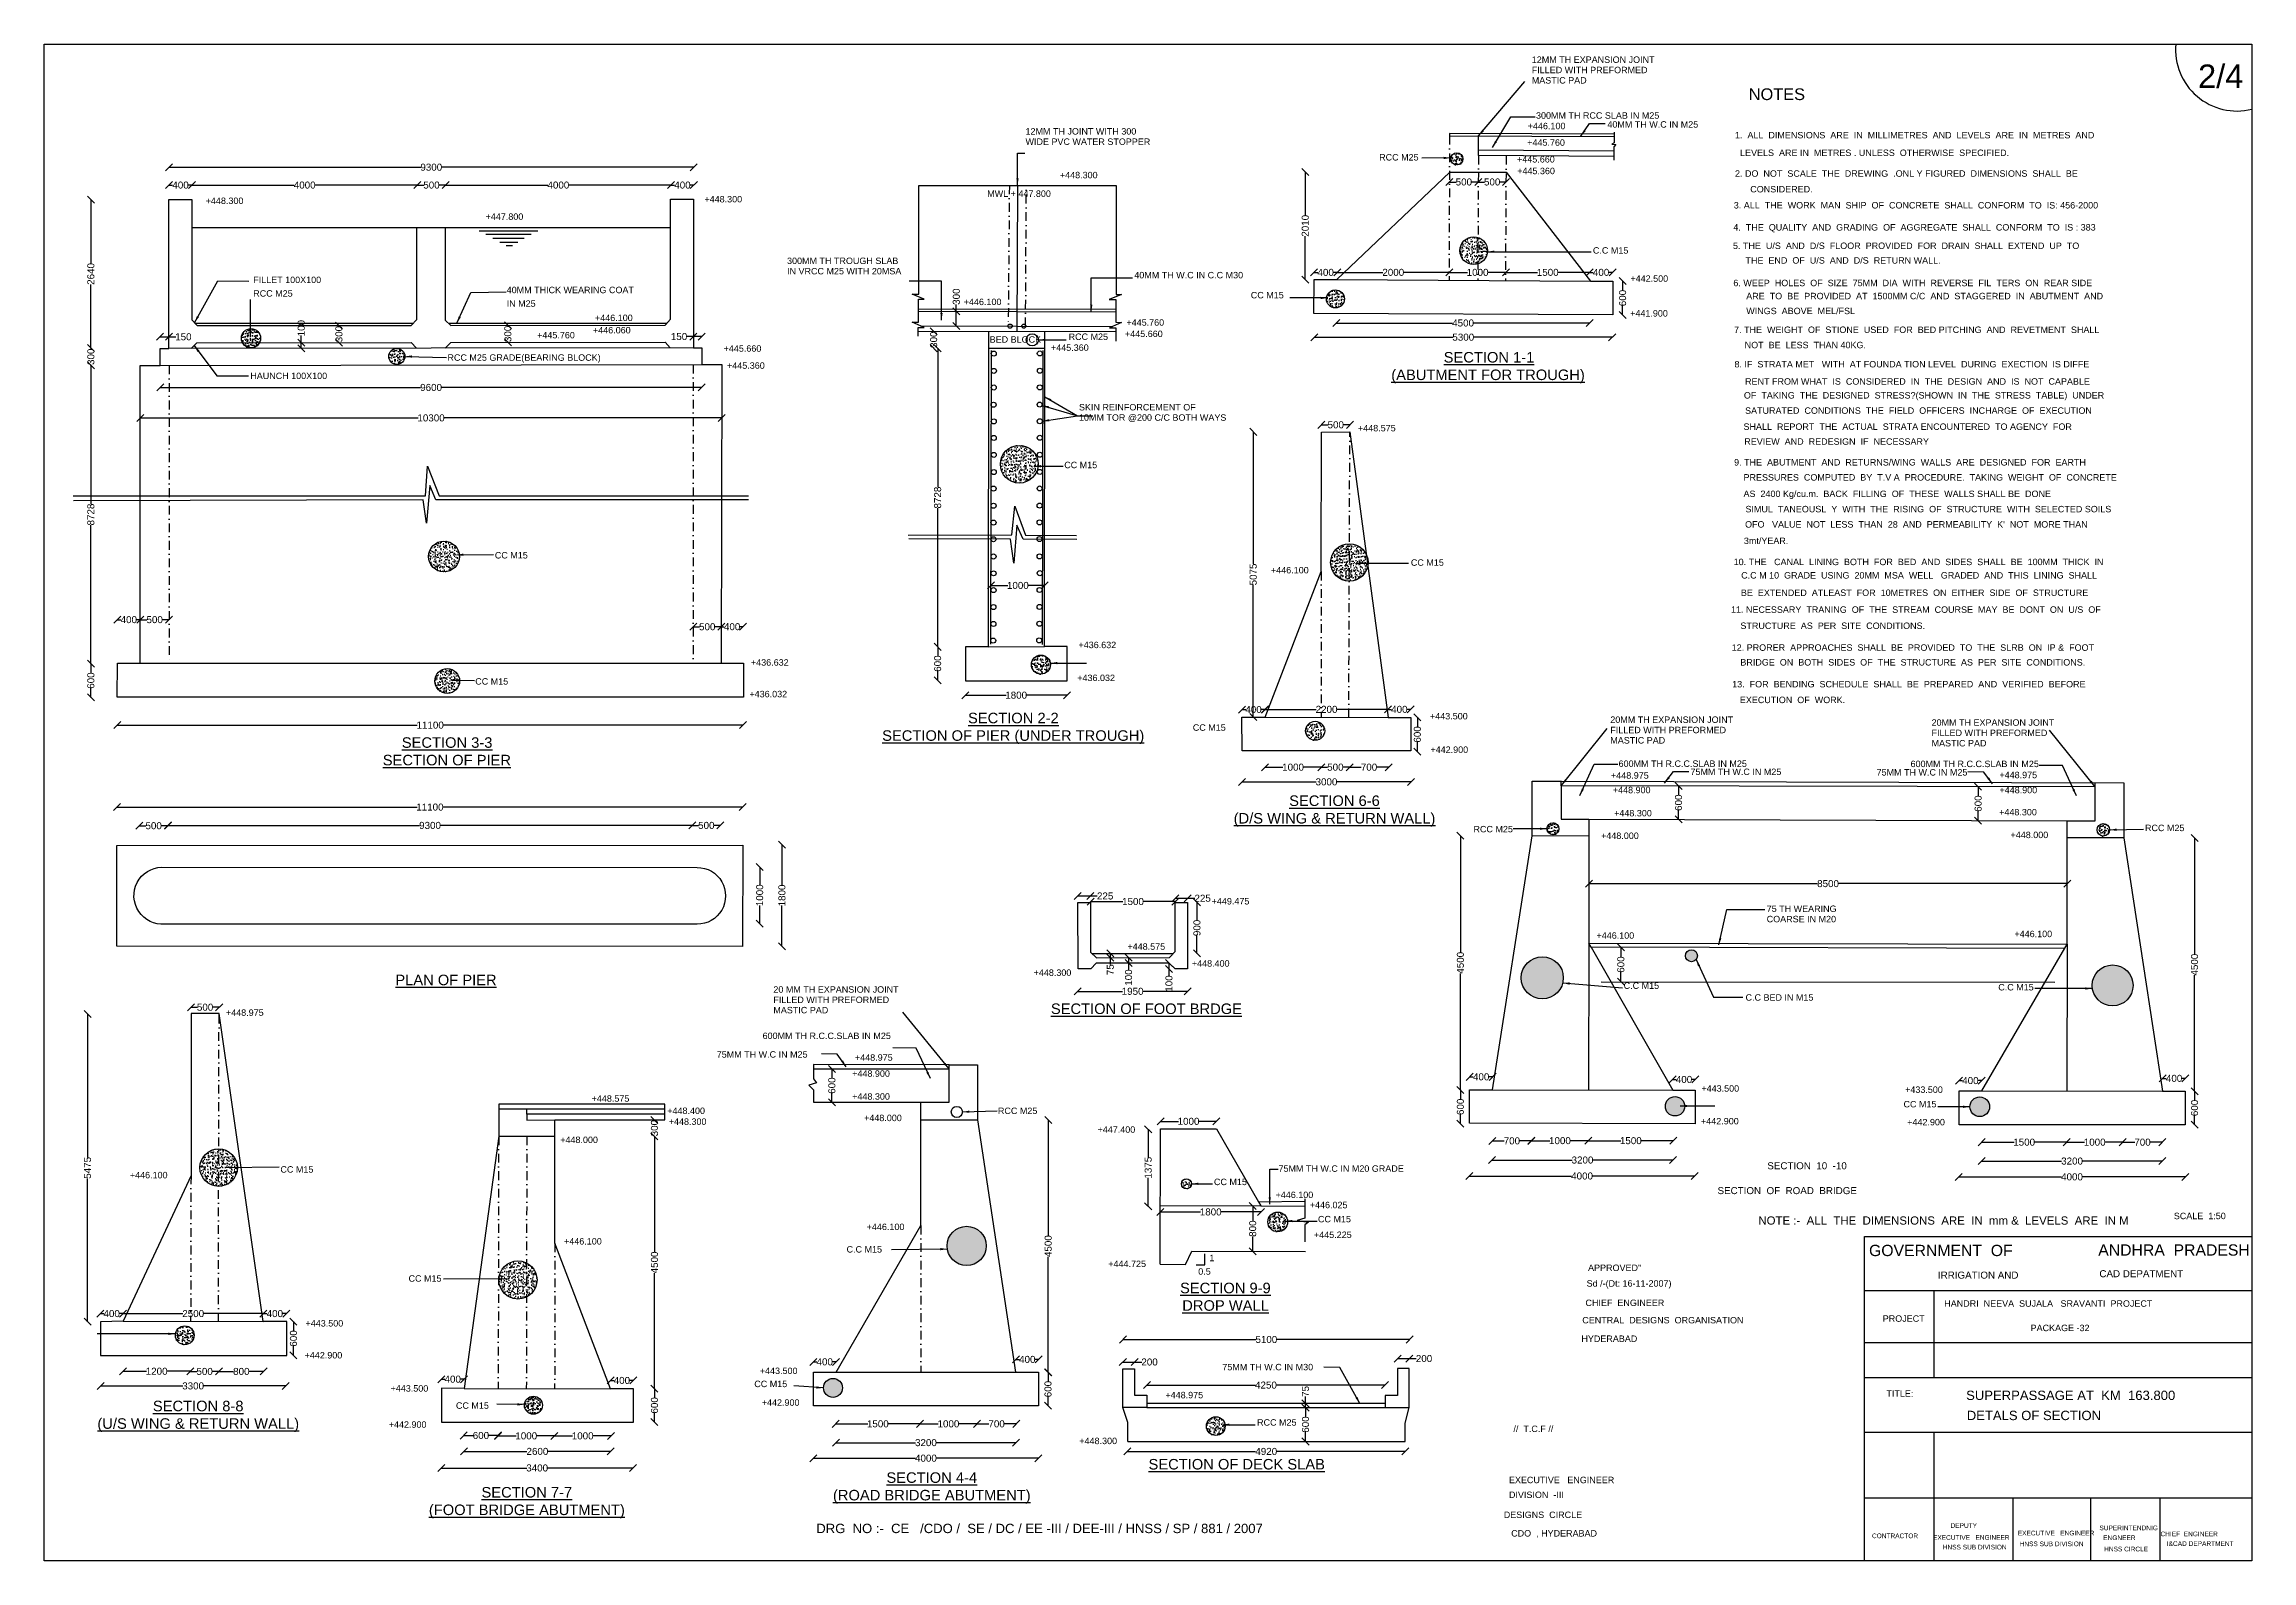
# Model space of a CAD drawing. Header units: metres. Extents: x 7853 to 102269, y -45863 to 19000.
import ezdxf

# ---------------------------------------------------------------- set-up
doc = ezdxf.new("R2010")
doc.units = ezdxf.units.M
doc.header["$MEASUREMENT"] = 0
doc.linetypes.add('DASHDOT', pattern=[1, 0.5, -0.25, 0, -0.25])
doc.layers.add('DRAWING', color=7, linetype='Continuous')
doc.layers.get('0').off()
doc.styles.get("Standard").update_dxf_attribs({"font": 'arial.ttf'})
doc.dimstyles.get("Standard").update_dxf_attribs({"dimtxt": 300, "dimasz": 300, "dimexe": 0.18, "dimexo": 0.0625, "dimgap": 0.09, "dimtad": 0, "dimdec": 0, "dimzin": 0, "dimdsep": 46, "dimtxsty": 'Standard', "dimblk": 'OBLIQUE', "dimcen": 0, "dimse1": 1, "dimse2": 1, "dimadec": 0, "dimazin": 0, "dimtfac": 1, "dimtdec": 0, "dimtofl": 0, "dimtmove": 0, "dimatfit": 3, "dimfxl": 1, "dimtolj": 1, "dimtzin": 0, "dimarcsym": 0})
pattern_1 = [(50, (0, 0), (286.90407, -25.10085), [30, -330]), (355, (0, 0), (-55.5005, 300.87685), [24, -264]), (100.4514, (23.9, -2.1), (231.40375, 275.7758), [25.4961, -280.45684]), (46.1842, (0, 80), (426.8964, -66.2076), [45, -495]), (96.6356, (35.57, 74.5), (373.865, 389.6471), [38.2441, -420.6852]), (351.1842, (0, 80), (373.8648, 389.6474), [36, -396]), (21, (40, 60), (238.7628, -161.04756), [30, -330]), (326, (40, 60), (97.3261, 290.06), [24, -264]), (71.4514, (59.9, 46.58), (336.08905, 129.0122), [25.4961, -280.45684]), (37.5, (0, 0), (4.86394, 133.15754), [0, -260.8, 0, -268, 0, -265]), (7.5, (0, 0), (105.22781, 157.76468), [0, -152.8, 0, -254.8, 0, -101]), (327.5, (-89.2, 0), (213.52897, -9.02195), [0, -100, 0, -312, 0, -414]), (317.5, (-129.2, 0), (233.27447, 40.042), [0, -130, 0, -207.2, 0, -294])]

msp = doc.modelspace()

# ---------------------------------------------------------------- texts
at = {"layer": 'DRAWING'}
for s, height, p in [('12MM TH EXPANSION JOINT', 275, (71473.7, 18199.7)), ('FILLED WITH PREFORMED', 275, (71473.7, 17757.9)), ('MASTIC PAD', 275, (71473.7, 17316.2)), (' NOTES', 500, (80559.4, 16609.7)), ('300MM TH RCC SLAB IN M25', 275, (71655, 15812.1)), ('12MM TH JOINT WITH 300', 275, (49823.2, 15134.2)), ('+446.100', 275, (71300.2, 15363)), ('40MM TH W.C IN M25', 275, (74707.5, 15429.9)), (' 1.  ALL  DIMENSIONS  ARE  IN  MILLIMETRES  AND  LEVELS  ARE  IN  METRES  AND  ', 275, (80057, 14971.8)), ('WIDE PVC WATER STOPPER', 275, (49823.2, 14692.4)), ('RCC M25', 275, (64946.6, 14024.7)), ('+445.660', 275, (70844.4, 13938.4)), ('+445.760', 275, (71278.5, 14655)), (' LEVELS  ARE IN  METRES . UNLESS  OTHERWISE  SPECIFIED.', 275, (80275, 14217.8)), ('+448.300', 275, (51293.1, 13264.3)), ('+445.360', 275, (70851.6, 13440)), (' 2. DO  NOT  SCALE  THE  DREWING  .ONL Y FIGURED  DIMENSIONS  SHALL  BE', 275, (80057, 13329.8)), ('+448.300', 275, (14762.1, 12164.8)), ('+448.300', 275, (36090.1, 12231.5)), ('MWL + 447.800', 275, (48185.2, 12469)), (' CONSIDERED.', 275, (80711.1, 12659.7)), ('+447.800', 275, (26731.4, 11485.9)), (' 3. ALL  THE  WORK  MAN  SHIP  OF  CONCRETE  SHALL  CONFORM  TO  IS: 456-2000', 275, (80006.7, 11972.7)), (' 5. THE  U/S  AND  D/S  FLOOR  PROVIDED  FOR  DRAIN  SHALL  EXTEND  UP  TO', 275, (79970.5, 10241.4)), (' 4.  THE  QUALITY  AND  GRADING  OF  AGGREGATE  SHALL  CONFORM  TO  IS : 383', 275, (79987.3, 11028.8)), ('300MM TH TROUGH SLAB', 275, (39624.4, 9596.9)), ('C.C M15', 275, (74087.7, 10042)), (' THE  END  OF  U/S  AND  D/S  RETURN WALL.', 275, (80505.9, 9615)), ('FILLET 100X100', 275, (16794.9, 8785.1)), ('40MM THICK WEARING COAT', 275, (27633.7, 8350)), ('IN VRCC M25 WITH 20MSA', 275, (39624.4, 9155.1)), ('40MM TH W.C IN C.C M30', 275, (54476, 8985.5)), ('+442.500', 275, (75692.6, 8836.5)), (' 6. WEEP  HOLES  OF  SIZE  75MM  DIA  WITH  REVERSE  FIL  TERS  ON  REAR SIDE', 275, (79987.3, 8649.7)), ('RCC M25', 275, (16794.9, 8202.7)), ('IN M25', 275, (27633.7, 7767.7)), ('+446.100', 275, (47180, 7841.1)), ('CC M15', 275, (59457.8, 8129.6)), ('+441.900', 275, (75680.9, 7350.1)), (' ARE  TO  BE  PROVIDED  AT  1500MM C/C  AND  STAGGERED  IN  ABUTMENT  AND', 275, (80539.4, 8090.4)), (' WINGS  ABOVE  MEL/FSL', 275, (80539.4, 7453.7)), ('+445.760', 275, (28936.1, 6417.6)), ('+446.060', 275, (31323.8, 6630.6)), ('+446.100', 275, (31410.8, 7158)), ('RCC M25', 275, (51665.4, 6351.1)), ('+445.660', 275, (54076.9, 6473.1)), ('+445.760', 275, (54137.9, 6961.1)), (' 7. THE  WEIGHT  OF  STIONE  USED  FOR  BED PITCHING  AND  REVETMENT  SHALL', 275, (80019.5, 6649.5)), ('RCC M25 GRADE(BEARING BLOCK)', 275, (25101.2, 5459)), ('+445.660', 275, (36912.2, 5846.5)), ('BED BLOCK', 275, (48290.4, 6232.4)), ('+445.360', 275, (50912.4, 5883.5)), (' NOT  BE  LESS  THAN 40KG.', 275, (80472.3, 5996.1)), ('HAUNCH 100X100', 275, (16669.1, 4676.8)), ('+445.360', 275, (37058, 5118)), (' 8. IF  STRATA MET   WITH  AT FOUNDA TION LEVEL  DURING  EXECTION  IS DIFFE', 275, (80036.3, 5175.1)), (' OF  TAKING  THE  DESIGNED  STRESS?(SHOWN  IN  THE  STRESS  TABLE)  UNDER', 275, (80438.5, 3845)), (' RENT FROM WHAT  IS  CONSIDERED  IN  THE  DESIGN  AND  IS  NOT  CAPABLE', 275, (80489.1, 4437.9)), ('SKIN REINFORCEMENT OF', 275, (52109, 3335.6)), ('10MM TOR @200 C/C BOTH WAYS', 275, (52109, 2893.9)), (' SATURATED  CONDITIONS  THE  FIELD  OFFICERS  INCHARGE  OF  EXECUTION', 275, (80488.8, 3191.6)), ('+448.575', 275, (64040.9, 2442)), (' SHALL  REPORT  THE  ACTUAL  STRATA ENCOUNTERED  TO AGENCY  FOR', 275, (80421.7, 2504.7)), (' REVIEW  AND  REDESIGN  IF  NECESSARY', 275, (80455.2, 1868)), ('CC M15', 275, (51478.8, 866)), (' 9. THE  ABUTMENT  AND  RETURNS/WING  WALLS  ARE  DESIGNED  FOR  EARTH', 275, (80019.2, 980)), (' PRESSURES  COMPUTED  BY  T.V A  PROCEDURE.  TAKING  WEIGHT  OF  CONCRETE', 275, (80422.1, 336.3)), (' AS  2400 Kg/cu.m.  BACK  FILLING  OF  THESE  WALLS SHALL BE  DONE', 275, (80422.1, -367.4)), (' SIMUL  TANEOUSL  Y  WITH  THE  RISING  OF  STRUCTURE  WITH  SELECTED SOILS', 275, (80506, -1020.8)), (" OFO   VALUE  NOT  LESS  THAN  28  AND  PERMEABILITY  K'  NOT  MORE THAN", 275, (80489.2, -1674.3)), ('CC M15', 275, (27127.7, -2995.3)), (' 3mt/YEAR.', 275, (80438.9, -2377.9)), ('+446.100', 275, (60320.7, -3631.6)), ('CC M15', 275, (66302.9, -3307.6)), (' 10. THE   CANAL  LINING  BOTH  FOR  BED  AND  SIDES  SHALL  BE  100MM  THICK  IN', 275, (80000.7, -3280.8)), (' C.C M 10  GRADE  USING  20MM  MSA  WELL   GRADED  AND  THIS  LINING  SHALL', 275, (80322, -3854)), (' BE  EXTENDED  ATLEAST  FOR  10METRES  ON  EITHER  SIDE  OF  STRUCTURE', 275, (80311.4, -4597.3)), (' 11. NECESSARY  TRANING  OF  THE  STREAM  COURSE  MAY  BE  DONT  ON  U/S  OF', 275, (79886.2, -5319.4)), ('+436.632', 275, (52088, -6830.7)), (' STRUCTURE  AS  PER  SITE  CONDITIONS.', 275, (80290.1, -6009.7)), ('+436.632', 275, (38080.4, -7578.5)), (' 12. PRORER  APPROACHES  SHALL  BE  PROVIDED  TO  THE  SLRB  ON  IP &  FOOT', 275, (79918.1, -6944.1)), (' BRIDGE  ON  BOTH  SIDES  OF  THE  STRUCTURE  AS  PER  SITE  CONDITIONS.', 275, (80288.7, -7573.8)), ('CC M15', 275, (26289.7, -8389.9)), ('+436.032', 275, (52035.9, -8238)), (' 13.  FOR  BENDING  SCHEDULE  SHALL  BE  PREPARED  AND  VERIFIED  BEFORE', 275, (79937.9, -8508.3)), ('+436.032', 275, (38014.8, -8931.4)), (' EXECUTION  OF  WORK.', 275, (80267.2, -9181.8)), ('CC M15', 275, (56976.8, -10364.2)), ('+443.500', 275, (67120.6, -9878)), ('20MM TH EXPANSION JOINT', 275, (74832.3, -10026.9)), ('FILLED WITH PREFORMED', 275, (74832.3, -10468.6)), ('20MM TH EXPANSION JOINT', 275, (88572.4, -10149.6)), ('FILLED WITH PREFORMED', 275, (88572.4, -10591.4)), ('+442.900', 275, (67139.7, -11310.1)), ('MASTIC PAD', 275, (74832.3, -10910.4)), ('MASTIC PAD', 275, (88572.4, -11033.2)), ('+448.975', 275, (74862.9, -12410.4)), ('600MM TH R.C.C.SLAB IN M25', 275, (75186.9, -11908.6)), ('75MM TH W.C IN M25', 275, (78261.3, -12256)), ('75MM TH W.C IN M25', 275, (86220.5, -12279)), ('600MM TH R.C.C.SLAB IN M25', 275, (87674.4, -11918.2)), ('+448.975', 275, (91472.5, -12392.5)), ('+448.900', 275, (74941, -13034.3)), ('+448.900', 275, (91475.2, -13036)), ('+448.300', 275, (74995.7, -14024.9)), ('+448.300', 275, (91462.1, -13982.1)), ('RCC M25', 275, (68980.9, -14707.4)), ('+448.000', 275, (74437.5, -14990.5)), ('+448.000', 275, (91948.7, -14954.5)), ('RCC M25', 275, (97699.4, -14656.9)), ('+449.475', 275, (57783.9, -17792.5)), ('75 TH WEARING ', 275, (81520.5, -18112.2)), ('COARSE IN M20', 275, (81520.5, -18554)), ('+448.575', 275, (54182, -19730.1)), ('+446.100', 275, (74242, -19259.2)), ('+446.100', 275, (92115.2, -19190.7)), ('+448.300', 275, (50169.2, -20845.9)), ('+448.400', 275, (56937.5, -20450.8)), ('20 MM TH EXPANSION JOINT', 275, (39039.8, -21564.5)), ('C.C M15', 275, (75404.1, -21401.3)), ('C.C BED IN M15', 275, (80616.5, -21907.1)), ('C.C M15', 275, (91424.6, -21469.6)), ('+448.975', 275, (15628.3, -22555.2)), ('FILLED WITH PREFORMED', 275, (39039.8, -22006.2)), ('MASTIC PAD', 275, (39039.8, -22448)), ('600MM TH R.C.C.SLAB IN M25', 275, (38578.4, -23546.7)), ('75MM TH W.C IN M25', 275, (36617.4, -24341.9)), ('+448.975', 275, (42528.7, -24475.4)), ('+448.900', 275, (42410.9, -25163.5)), ('+448.575', 275, (31267.2, -26229.1)), ('+448.300', 275, (42410.9, -26141.3)), ('+443.500', 275, (78728.4, -25797)), ('CC M15', 275, (87372.4, -26470.7)), ('+433.500', 275, (87440.2, -25849.9)), ('+448.400', 275, (34501.4, -26752.5)), ('+448.300', 275, (34565.3, -27217.5)), ('+448.000', 275, (42918.5, -27058.8)), ('RCC M25', 275, (48642.7, -26754.3)), ('+447.400', 275, (52903, -27558.3)), ('+442.900', 275, (78711.5, -27196.2)), ('+442.900', 275, (87530.5, -27238.3)), ('+448.000', 275, (29924.3, -27994.5)), ('+446.100', 275, (11519, -29502.8)), ('CC M15', 275, (17958.3, -29261)), ('75MM TH W.C IN M20 GRADE', 275, (60642, -29225)), (' SECTION  10  -10', 300, (81430.2, -29116.9)), ('CC M15', 275, (57881.7, -29795.1)), ('+446.100', 275, (60516, -30348.9)), (' SECTION  OF  ROAD  BRIDGE ', 300, (79301.9, -30180)), ('+446.025', 275, (61980.4, -30782.7)), ('CC M15', 275, (62331, -31386.2)), (' NOTE :-  ALL  THE  DIMENSIONS  ARE  IN  mm &  LEVELS  ARE  IN M', 350, (81028.6, -31483.8)), (' SCALE  1:50', 275, (98825.8, -31250.9)), ('+446.100', 275, (30087.6, -32335.4)), ('+446.100', 275, (43029.8, -31717.3)), ('+445.225', 275, (62158.9, -32055.2)), ('C.C M15', 275, (42170.6, -32678.1)), ('+444.725', 275, (53364.1, -33298.3)), ('1', 275, (57683.6, -33047.3)), (' GOVERNMENT  OF', 482.653, (85709.8, -32830.6)), (' ANDHRA  PRADESH', 482.653, (95512.3, -32810.5)), ('CC M15', 275, (23437.9, -33924.6)), ('0.5', 275, (57210.1, -33626.5)), (' Sd /-(Dt: 16-11-2007)', 275, (73713, -34135.7)), (" APPROVED''", 275, (73775, -33467.2)), (' IRRIGATION AND ', 300, (88726.1, -33793.4)), (' CAD DEPATMENT', 300, (95632.7, -33733.2)), (' CHIEF  ENGINEER', 275, (73663.4, -34965.2)), (' HANDRI  NEEVA  SUJALA   SRAVANTI  PROJECT', 275, (89007.2, -34996.9)), ('+443.500', 275, (19031.1, -35842.6)), (' CENTRAL  DESIGNS  ORGANISATION', 275, (73527.1, -35708)), (' PROJECT', 275, (86377.1, -35638.8)), (' PACKAGE -32', 275, (92701.4, -36039.9)), (' HYDERABAD', 275, (73490, -36500.3)), ('+442.900', 275, (18990.9, -37208.5)), ('+443.500', 275, (38459.3, -37872.6)), ('75MM TH W.C IN M30', 275, (58239.3, -37714.2)), ('+443.500', 275, (22667.5, -38625)), ('CC M15', 275, (38223.3, -38434.5)), ('+448.975', 275, (55806.2, -38910.7)), (' TITLE:', 275, (86534.3, -38847.7)), ('SUPERPASSAGE AT  KM  163.800', 400, (90049.9, -38984.5)), ('CC M15', 275, (25463.9, -39359.9)), ('+442.900', 275, (38542.7, -39232.2)), ('DETALS OF SECTION', 400, (90077.2, -39844.9)), ('+442.900', 275, (22590.1, -40172.8)), ('+448.300', 275, (52124.7, -40872.2)), ('RCC M25', 275, (59726.5, -40081.4)), (' //  T.C.F //', 275, (70581.7, -40355.1)), (' EXECUTIVE   ENGINEER', 275, (70391.4, -42541.9)), (' DIVISION  -III', 275, (70391.4, -43175.8)), (' DRG  NO :-  CE   /CDO /  SE / DC / EE -III / DEE-III / HNSS / SP / 881 / 2007', 400, (40720.7, -44677.4)), (' DESIGNS  CIRCLE', 275, (70169.3, -44031.5)), (' DEPUTY', 200, (89305.8, -44452.5)), (' SUPERINTENDNIG', 200, (95674.1, -44554.6)), (' CDO  , HYDERABAD', 275, (70486.6, -44823.8)), (' CONTRACTOR', 200, (85945.9, -44893.8)), (' EXECUTIVE   ENGINEER', 200, (88556.2, -44963.4)), (' HNSS SUB DIVISION', 200, (88971.6, -45375.2)), (' EXECUTIVE   ENGINEER', 200, (92180.7, -44775.2)), (' HNSS SUB DIVISION', 200, (92261, -45236.5)), (' ENGNEER', 200, (95834.8, -44975.8)), (' HNSS CIRCLE', 200, (95874.9, -45457.2)), (' CHIEF  ENGINEER', 200, (98285.2, -44811.5)), ('   I&CAD DEPARTMENT', 200, (98400.4, -45225.9))]:
    msp.add_text(s, height=height, dxfattribs=at).set_placement(p)
at = {"layer": 'DRAWING', "attachment_point": 1}
for s, insert, char_height, width in [('2/4', (99968, 18130.6), 1000, 188.449), ('\\pi3954.9;{\\LSECTION 1-1\\P\\pi1713.9;(ABUTMENT FOR TROUGH)}', (63750.9, 5834.8), 450, 11643.579), ('\\pi3913.7;{\\LSECTION 2-2\\P\\pi241.76;SECTION OF PIER (UNDER TROUGH)}', (43450.5, -9593.5), 450, 11643.579), ('\\pi1120.2;{\\LSECTION 3-3 \\P\\pi306.74;SECTION OF PIER}', (22028.2, -10642.6), 450, 6061.063), ('\\pi3911.6;{\\LSECTION 6-6\\P\\pi1538.8;(D/S WING & RETURN WALL)}', (57186.7, -13130.2), 450, 11643.579), ('\\pi892.88;{\\LPLAN OF PIER}', (21979.5, -20795.4), 450, 6061.063), ('\\pi550.89;{\\LSECTION OF FOOT BRDGE}', (50357.5, -22026.7), 450, 9212.519), ('\\pi2695.4;{\\LSECTION 9-9\\P\\pi2790.3;DROP WALL}', (53736.3, -33968.1), 450, 9212.519), ('\\pi2695.4;{\\LSECTION 8-8\\P\\pi323.28;(U/S WING & RETURN WALL)}', (9806.8, -39015.8), 450, 9212.519), ('\\pi864.45;{\\LSECTION OF DECK SLAB }', (54219.4, -41506.6), 450, 9212.519), ('\\pi2696.8;{\\LSECTION 4-4\\P\\pi410.61;(ROAD BRIDGE ABUTMENT)}', (41177.8, -42078.1), 450, 9212.519), ('\\pi2695.9;{\\LSECTION 7-7\\P\\pi445.75;(FOOT BRIDGE ABUTMENT)}', (23860.6, -42705.4), 450, 9212.519)]:
    msp.add_mtext(s, dxfattribs=dict(at, insert=insert, char_height=char_height, width=width))

# ---------------------------------------------------------------- blocks, each defined once
blk = doc.blocks.new('_Oblique')
at = {"color": 0, "linetype": 'ByBlock', "lineweight": -2}
blk.add_line((-0.5, -0.5), (0.5, 0.5), dxfattribs=at)
blk = doc.blocks.new('*D5')
at = {"layer": 'Defpoints', "color": 0, "transparency": 16777216}
for p in [(10987, -10107), (37737, -10123), (37737, -10125)]:
    blk.add_point(p, dxfattribs=at)
at = {"layer": 'DRAWING', "color": 0, "lineweight": -2, "transparency": 16777216}
for p, q in [((10987, -10123), (23812, -10123)), ((37737, -10123), (24912, -10123))]:
    blk.add_line(p, q, dxfattribs=at)
at = {"layer": 'DRAWING', "color": 0, "lineweight": -2, "transparency": 16777216, "xscale": 300, "yscale": 300, "zscale": 300, "rotation": 180}
blk.add_blockref('_Oblique', (10987, -10123), dxfattribs=at)
at = {"layer": 'DRAWING', "color": 0, "lineweight": -2, "transparency": 16777216, "xscale": 300, "yscale": 300, "zscale": 300}
blk.add_blockref('_Oblique', (37737, -10123), dxfattribs=at)
at = {"layer": 'DRAWING', "color": 0, "transparency": 16777216, "insert": (24362, -10123), "char_height": 300, "attachment_point": 5}
blk.add_mtext('\\A1;11100', dxfattribs=at)
blk = doc.blocks.new('*D6')
at = {"layer": 'Defpoints', "color": 0, "transparency": 16777216}
for p in [(9821, -7494), (9851, -7494), (9821, -8939)]:
    blk.add_point(p, dxfattribs=at)
at = {"layer": 'DRAWING', "color": 0, "lineweight": -2, "transparency": 16777216}
for p, q in [((9851, -7494), (9851, -7885)), ((9851, -8939), (9851, -8548))]:
    blk.add_line(p, q, dxfattribs=at)
at = {"layer": 'DRAWING', "color": 0, "lineweight": -2, "transparency": 16777216, "xscale": 300, "yscale": 300, "zscale": 300}
for p, rotation in [((9851, -7494), 90), ((9851, -8939), 270)]:
    blk.add_blockref('_Oblique', p, dxfattribs=dict(at, rotation=rotation))
at = {"layer": 'DRAWING', "color": 0, "transparency": 16777216, "insert": (9851, -8217), "char_height": 300, "attachment_point": 5, "rotation": 90}
blk.add_mtext('\\A1;600', dxfattribs=at)
blk = doc.blocks.new('*D7')
at = {"layer": 'Defpoints', "color": 0, "transparency": 16777216}
for p in [(9851, 5259), (9851, 5259), (9851, -7494)]:
    blk.add_point(p, dxfattribs=at)
at = {"layer": 'DRAWING', "color": 0, "lineweight": -2, "transparency": 16777216}
for p, q in [((9851, 5259), (9851, -669)), ((9851, -7494), (9851, -1566))]:
    blk.add_line(p, q, dxfattribs=at)
at = {"layer": 'DRAWING', "color": 0, "lineweight": -2, "transparency": 16777216, "xscale": 300, "yscale": 300, "zscale": 300}
for p, rotation in [((9851, 5259), 90), ((9851, -7494), 270)]:
    blk.add_blockref('_Oblique', p, dxfattribs=dict(at, rotation=rotation))
at = {"layer": 'DRAWING', "color": 0, "transparency": 16777216, "insert": (9851, -1117), "char_height": 300, "attachment_point": 5, "rotation": 90}
blk.add_mtext('\\A1;8728', dxfattribs=at)
blk = doc.blocks.new('*D8')
at = {"layer": 'Defpoints', "color": 0, "transparency": 16777216}
for p in [(9851, 6004), (9851, 6004), (9851, 5259)]:
    blk.add_point(p, dxfattribs=at)
at = {"layer": 'DRAWING', "color": 0, "lineweight": -2, "transparency": 16777216}
for p, q in [((9851, 6004), (9851, 5962)), ((9851, 5259), (9851, 5300))]:
    blk.add_line(p, q, dxfattribs=at)
at = {"layer": 'DRAWING', "color": 0, "lineweight": -2, "transparency": 16777216, "xscale": 300, "yscale": 300, "zscale": 300}
for p, rotation in [((9851, 6004), 90), ((9851, 5259), 270)]:
    blk.add_blockref('_Oblique', p, dxfattribs=dict(at, rotation=rotation))
at = {"layer": 'DRAWING', "color": 0, "transparency": 16777216, "insert": (9851, 5631), "char_height": 300, "attachment_point": 5, "rotation": 90}
blk.add_mtext('\\A1;300', dxfattribs=at)
blk = doc.blocks.new('*D9')
at = {"layer": 'Defpoints', "color": 0, "transparency": 16777216}
for p in [(9851, 12344), (9851, 12344), (9851, 6004)]:
    blk.add_point(p, dxfattribs=at)
at = {"layer": 'DRAWING', "color": 0, "lineweight": -2, "transparency": 16777216}
for p, q in [((9851, 12344), (9851, 9624)), ((9851, 6004), (9851, 8724))]:
    blk.add_line(p, q, dxfattribs=at)
at = {"layer": 'DRAWING', "color": 0, "lineweight": -2, "transparency": 16777216, "xscale": 300, "yscale": 300, "zscale": 300}
for p, rotation in [((9851, 12344), 90), ((9851, 6004), 270)]:
    blk.add_blockref('_Oblique', p, dxfattribs=dict(at, rotation=rotation))
at = {"layer": 'DRAWING', "color": 0, "transparency": 16777216, "insert": (9851, 9174), "char_height": 300, "attachment_point": 5, "rotation": 90}
blk.add_mtext('\\A1;2640', dxfattribs=at)
blk = doc.blocks.new('*D10')
at = {"layer": 'Defpoints', "color": 0, "transparency": 16777216}
for p in [(11964, 3014), (36833, 3014), (36833, 2943)]:
    blk.add_point(p, dxfattribs=at)
at = {"layer": 'DRAWING', "color": 0, "lineweight": -2, "transparency": 16777216}
for p, q in [((11964, 3014), (23849, 3014)), ((36833, 3014), (24948, 3014))]:
    blk.add_line(p, q, dxfattribs=at)
at = {"layer": 'DRAWING', "color": 0, "lineweight": -2, "transparency": 16777216, "xscale": 300, "yscale": 300, "zscale": 300, "rotation": 180}
blk.add_blockref('_Oblique', (11964, 3014), dxfattribs=at)
at = {"layer": 'DRAWING', "color": 0, "lineweight": -2, "transparency": 16777216, "xscale": 300, "yscale": 300, "zscale": 300}
blk.add_blockref('_Oblique', (36833, 3014), dxfattribs=at)
at = {"layer": 'DRAWING', "color": 0, "transparency": 16777216, "insert": (24399, 3014), "char_height": 300, "attachment_point": 5}
blk.add_mtext('\\A1;10300', dxfattribs=at)
blk = doc.blocks.new('*D11')
at = {"layer": 'Defpoints', "color": 0, "transparency": 16777216}
for p in [(12824, 4349), (12824, 4318), (35979, 4349)]:
    blk.add_point(p, dxfattribs=at)
at = {"layer": 'DRAWING', "color": 0, "lineweight": -2, "transparency": 16777216}
for p, q in [((12824, 4318), (23954, 4318)), ((35979, 4318), (24849, 4318))]:
    blk.add_line(p, q, dxfattribs=at)
at = {"layer": 'DRAWING', "color": 0, "lineweight": -2, "transparency": 16777216, "xscale": 300, "yscale": 300, "zscale": 300, "rotation": 180}
blk.add_blockref('_Oblique', (12824, 4318), dxfattribs=at)
at = {"layer": 'DRAWING', "color": 0, "lineweight": -2, "transparency": 16777216, "xscale": 300, "yscale": 300, "zscale": 300}
blk.add_blockref('_Oblique', (35979, 4318), dxfattribs=at)
at = {"layer": 'DRAWING', "color": 0, "transparency": 16777216, "insert": (24402, 4318), "char_height": 300, "attachment_point": 5}
blk.add_mtext('\\A1;9600', dxfattribs=at)
blk = doc.blocks.new('*D12')
at = {"layer": 'Defpoints', "color": 0, "transparency": 16777216}
for p in [(12805, 6484), (13190, 6484), (13190, 6484)]:
    blk.add_point(p, dxfattribs=at)
at = {"layer": 'DRAWING', "color": 0, "lineweight": -2, "transparency": 16777216}
for p, q in [((12805, 6484), (13190, 6484)), ((13190, 6484), (13490, 6484))]:
    blk.add_line(p, q, dxfattribs=at)
at = {"layer": 'DRAWING', "color": 0, "lineweight": -2, "transparency": 16777216, "xscale": 300, "yscale": 300, "zscale": 300, "rotation": 180}
blk.add_blockref('_Oblique', (12805, 6484), dxfattribs=at)
at = {"layer": 'DRAWING', "color": 0, "lineweight": -2, "transparency": 16777216, "xscale": 300, "yscale": 300, "zscale": 300}
blk.add_blockref('_Oblique', (13190, 6484), dxfattribs=at)
at = {"layer": 'DRAWING', "color": 0, "transparency": 16777216, "insert": (13807, 6484), "char_height": 300, "attachment_point": 5}
blk.add_mtext('\\A1;150', dxfattribs=at)
blk = doc.blocks.new('*D13')
at = {"layer": 'Defpoints', "color": 0, "transparency": 16777216}
for p in [(18849, 6237), (18849, 6237), (18849, 5991)]:
    blk.add_point(p, dxfattribs=at)
at = {"layer": 'DRAWING', "color": 0, "lineweight": -2, "transparency": 16777216}
for p, q in [((18849, 6237), (18849, 6537)), ((18849, 5991), (18849, 6237))]:
    blk.add_line(p, q, dxfattribs=at)
at = {"layer": 'DRAWING', "color": 0, "lineweight": -2, "transparency": 16777216, "xscale": 300, "yscale": 300, "zscale": 300}
for p, rotation in [((18849, 6237), 90), ((18849, 5991), 270)]:
    blk.add_blockref('_Oblique', p, dxfattribs=dict(at, rotation=rotation))
at = {"layer": 'DRAWING', "color": 0, "transparency": 16777216, "insert": (18849, 6854), "char_height": 300, "attachment_point": 5, "rotation": 90}
blk.add_mtext('\\A1;100', dxfattribs=at)
blk = doc.blocks.new('*D14')
at = {"layer": 'Defpoints', "color": 0, "transparency": 16777216}
for p in [(20461, 6962), (20461, 6962), (20461, 6239)]:
    blk.add_point(p, dxfattribs=at)
at = {"layer": 'DRAWING', "color": 0, "lineweight": -2, "transparency": 16777216}
for p, q in [((20461, 6962), (20461, 6932)), ((20461, 6239), (20461, 6270))]:
    blk.add_line(p, q, dxfattribs=at)
at = {"layer": 'DRAWING', "color": 0, "lineweight": -2, "transparency": 16777216, "xscale": 300, "yscale": 300, "zscale": 300}
for p, rotation in [((20461, 6962), 90), ((20461, 6239), 270)]:
    blk.add_blockref('_Oblique', p, dxfattribs=dict(at, rotation=rotation))
at = {"layer": 'DRAWING', "color": 0, "transparency": 16777216, "insert": (20461, 6601), "char_height": 300, "attachment_point": 5, "rotation": 90}
blk.add_mtext('\\A1;300', dxfattribs=at)
blk = doc.blocks.new('*D15')
at = {"layer": 'Defpoints', "color": 0, "transparency": 16777216}
for p in [(27685, 6974), (27685, 6974), (27686, 6245)]:
    blk.add_point(p, dxfattribs=at)
at = {"layer": 'DRAWING', "color": 0, "lineweight": -2, "transparency": 16777216}
for p, q in [((27685, 6974), (27685, 6940)), ((27685, 6245), (27685, 6279))]:
    blk.add_line(p, q, dxfattribs=at)
at = {"layer": 'DRAWING', "color": 0, "lineweight": -2, "transparency": 16777216, "xscale": 300, "yscale": 300, "zscale": 300}
for p, rotation in [((27685, 6974), 90), ((27685, 6245), 270)]:
    blk.add_blockref('_Oblique', p, dxfattribs=dict(at, rotation=rotation))
at = {"layer": 'DRAWING', "color": 0, "transparency": 16777216, "insert": (27685, 6609), "char_height": 300, "attachment_point": 5, "rotation": 90}
blk.add_mtext('\\A1;300', dxfattribs=at)
blk = doc.blocks.new('*D16')
at = {"layer": 'Defpoints', "color": 0, "transparency": 16777216}
for p in [(35622, 6494), (35622, 6494), (35970, 6494)]:
    blk.add_point(p, dxfattribs=at)
at = {"layer": 'DRAWING', "color": 0, "lineweight": -2, "transparency": 16777216}
for p, q in [((35622, 6494), (35322, 6494)), ((35970, 6494), (35622, 6494))]:
    blk.add_line(p, q, dxfattribs=at)
at = {"layer": 'DRAWING', "color": 0, "lineweight": -2, "transparency": 16777216, "xscale": 300, "yscale": 300, "zscale": 300, "rotation": 180}
blk.add_blockref('_Oblique', (35622, 6494), dxfattribs=at)
at = {"layer": 'DRAWING', "color": 0, "lineweight": -2, "transparency": 16777216, "xscale": 300, "yscale": 300, "zscale": 300}
blk.add_blockref('_Oblique', (35970, 6494), dxfattribs=at)
at = {"layer": 'DRAWING', "color": 0, "transparency": 16777216, "insert": (35005, 6494), "char_height": 300, "attachment_point": 5}
blk.add_mtext('\\A1;150', dxfattribs=at)
blk = doc.blocks.new('*D17')
at = {"layer": 'Defpoints', "color": 0, "transparency": 16777216}
for p in [(13190, 12984), (14181, 12984), (14181, 12973)]:
    blk.add_point(p, dxfattribs=at)
at = {"layer": 'DRAWING', "color": 0, "lineweight": -2, "transparency": 16777216}
for p, q in [((13190, 12973), (13349, 12973)), ((14181, 12973), (14023, 12973))]:
    blk.add_line(p, q, dxfattribs=at)
at = {"layer": 'DRAWING', "color": 0, "lineweight": -2, "transparency": 16777216, "xscale": 300, "yscale": 300, "zscale": 300, "rotation": 180}
blk.add_blockref('_Oblique', (13190, 12973), dxfattribs=at)
at = {"layer": 'DRAWING', "color": 0, "lineweight": -2, "transparency": 16777216, "xscale": 300, "yscale": 300, "zscale": 300}
blk.add_blockref('_Oblique', (14181, 12973), dxfattribs=at)
at = {"layer": 'DRAWING', "color": 0, "transparency": 16777216, "insert": (13686, 12973), "char_height": 300, "attachment_point": 5}
blk.add_mtext('\\A1;400', dxfattribs=at)
blk = doc.blocks.new('*D18')
at = {"layer": 'Defpoints', "color": 0, "transparency": 16777216}
for p in [(14180, 12971), (23811, 12973), (23811, 12971)]:
    blk.add_point(p, dxfattribs=at)
at = {"layer": 'DRAWING', "color": 0, "lineweight": -2, "transparency": 16777216}
for p, q in [((14180, 12973), (18542, 12973)), ((23811, 12973), (19449, 12973))]:
    blk.add_line(p, q, dxfattribs=at)
at = {"layer": 'DRAWING', "color": 0, "lineweight": -2, "transparency": 16777216, "xscale": 300, "yscale": 300, "zscale": 300, "rotation": 180}
blk.add_blockref('_Oblique', (14180, 12973), dxfattribs=at)
at = {"layer": 'DRAWING', "color": 0, "lineweight": -2, "transparency": 16777216, "xscale": 300, "yscale": 300, "zscale": 300}
blk.add_blockref('_Oblique', (23811, 12973), dxfattribs=at)
at = {"layer": 'DRAWING', "color": 0, "transparency": 16777216, "insert": (18995, 12973), "char_height": 300, "attachment_point": 5}
blk.add_mtext('\\A1;4000', dxfattribs=at)
blk = doc.blocks.new('*D19')
at = {"layer": 'Defpoints', "color": 0, "transparency": 16777216}
for p in [(23811, 12973), (25024, 12973), (25024, 12973)]:
    blk.add_point(p, dxfattribs=at)
at = {"layer": 'DRAWING', "color": 0, "lineweight": -2, "transparency": 16777216}
for p, q in [((23811, 12973), (24087, 12973)), ((25024, 12973), (24749, 12973))]:
    blk.add_line(p, q, dxfattribs=at)
at = {"layer": 'DRAWING', "color": 0, "lineweight": -2, "transparency": 16777216, "xscale": 300, "yscale": 300, "zscale": 300, "rotation": 180}
blk.add_blockref('_Oblique', (23811, 12973), dxfattribs=at)
at = {"layer": 'DRAWING', "color": 0, "lineweight": -2, "transparency": 16777216, "xscale": 300, "yscale": 300, "zscale": 300}
blk.add_blockref('_Oblique', (25024, 12973), dxfattribs=at)
at = {"layer": 'DRAWING', "color": 0, "transparency": 16777216, "insert": (24418, 12973), "char_height": 300, "attachment_point": 5}
blk.add_mtext('\\A1;500', dxfattribs=at)
blk = doc.blocks.new('*D20')
at = {"layer": 'Defpoints', "color": 0, "transparency": 16777216}
for p in [(25024, 12973), (34667, 12973), (34667, 12973)]:
    blk.add_point(p, dxfattribs=at)
at = {"layer": 'DRAWING', "color": 0, "lineweight": -2, "transparency": 16777216}
for p, q in [((25024, 12973), (29392, 12973)), ((34667, 12973), (30299, 12973))]:
    blk.add_line(p, q, dxfattribs=at)
at = {"layer": 'DRAWING', "color": 0, "lineweight": -2, "transparency": 16777216, "xscale": 300, "yscale": 300, "zscale": 300, "rotation": 180}
blk.add_blockref('_Oblique', (25024, 12973), dxfattribs=at)
at = {"layer": 'DRAWING', "color": 0, "lineweight": -2, "transparency": 16777216, "xscale": 300, "yscale": 300, "zscale": 300}
blk.add_blockref('_Oblique', (34667, 12973), dxfattribs=at)
at = {"layer": 'DRAWING', "color": 0, "transparency": 16777216, "insert": (29845, 12973), "char_height": 300, "attachment_point": 5}
blk.add_mtext('\\A1;4000', dxfattribs=at)
blk = doc.blocks.new('*D21')
at = {"layer": 'Defpoints', "color": 0, "transparency": 16777216}
for p in [(34667, 12973), (35638, 12973), (35638, 12973)]:
    blk.add_point(p, dxfattribs=at)
at = {"layer": 'DRAWING', "color": 0, "lineweight": -2, "transparency": 16777216}
for p, q in [((34667, 12973), (34815, 12973)), ((35638, 12973), (35489, 12973))]:
    blk.add_line(p, q, dxfattribs=at)
at = {"layer": 'DRAWING', "color": 0, "lineweight": -2, "transparency": 16777216, "xscale": 300, "yscale": 300, "zscale": 300, "rotation": 180}
blk.add_blockref('_Oblique', (34667, 12973), dxfattribs=at)
at = {"layer": 'DRAWING', "color": 0, "lineweight": -2, "transparency": 16777216, "xscale": 300, "yscale": 300, "zscale": 300}
blk.add_blockref('_Oblique', (35638, 12973), dxfattribs=at)
at = {"layer": 'DRAWING', "color": 0, "transparency": 16777216, "insert": (35152, 12973), "char_height": 300, "attachment_point": 5}
blk.add_mtext('\\A1;400', dxfattribs=at)
blk = doc.blocks.new('*D22')
at = {"layer": 'Defpoints', "color": 0, "transparency": 16777216}
for p in [(13191, 13756), (13191, 13737), (35627, 13756)]:
    blk.add_point(p, dxfattribs=at)
at = {"layer": 'DRAWING', "color": 0, "lineweight": -2, "transparency": 16777216}
for p, q in [((13191, 13737), (23962, 13737)), ((35627, 13737), (24857, 13737))]:
    blk.add_line(p, q, dxfattribs=at)
at = {"layer": 'DRAWING', "color": 0, "lineweight": -2, "transparency": 16777216, "xscale": 300, "yscale": 300, "zscale": 300, "rotation": 180}
blk.add_blockref('_Oblique', (13191, 13737), dxfattribs=at)
at = {"layer": 'DRAWING', "color": 0, "lineweight": -2, "transparency": 16777216, "xscale": 300, "yscale": 300, "zscale": 300}
blk.add_blockref('_Oblique', (35627, 13737), dxfattribs=at)
at = {"layer": 'DRAWING', "color": 0, "transparency": 16777216, "insert": (24409, 13737), "char_height": 300, "attachment_point": 5}
blk.add_mtext('\\A1;9300', dxfattribs=at)
blk = doc.blocks.new('*D23')
at = {"layer": 'Defpoints', "color": 0, "transparency": 16777216}
for p in [(11928, -14412), (13144, -14412), (13144, -14426)]:
    blk.add_point(p, dxfattribs=at)
at = {"layer": 'DRAWING', "color": 0, "lineweight": -2, "transparency": 16777216}
for p, q in [((11928, -14426), (12205, -14426)), ((13144, -14426), (12867, -14426))]:
    blk.add_line(p, q, dxfattribs=at)
at = {"layer": 'DRAWING', "color": 0, "lineweight": -2, "transparency": 16777216, "xscale": 300, "yscale": 300, "zscale": 300, "rotation": 180}
blk.add_blockref('_Oblique', (11928, -14426), dxfattribs=at)
at = {"layer": 'DRAWING', "color": 0, "lineweight": -2, "transparency": 16777216, "xscale": 300, "yscale": 300, "zscale": 300}
blk.add_blockref('_Oblique', (13144, -14426), dxfattribs=at)
at = {"layer": 'DRAWING', "color": 0, "transparency": 16777216, "insert": (12536, -14426), "char_height": 300, "attachment_point": 5}
blk.add_mtext('\\A1;500', dxfattribs=at)
blk = doc.blocks.new('*D24')
at = {"layer": 'Defpoints', "color": 0, "transparency": 16777216}
for p in [(13144, -14426), (35568, -14412), (35568, -14426)]:
    blk.add_point(p, dxfattribs=at)
at = {"layer": 'DRAWING', "color": 0, "lineweight": -2, "transparency": 16777216}
for p, q in [((13144, -14412), (23908, -14412)), ((35568, -14412), (24804, -14412))]:
    blk.add_line(p, q, dxfattribs=at)
at = {"layer": 'DRAWING', "color": 0, "lineweight": -2, "transparency": 16777216, "xscale": 300, "yscale": 300, "zscale": 300, "rotation": 180}
blk.add_blockref('_Oblique', (13144, -14412), dxfattribs=at)
at = {"layer": 'DRAWING', "color": 0, "lineweight": -2, "transparency": 16777216, "xscale": 300, "yscale": 300, "zscale": 300}
blk.add_blockref('_Oblique', (35568, -14412), dxfattribs=at)
at = {"layer": 'DRAWING', "color": 0, "transparency": 16777216, "insert": (24356, -14412), "char_height": 300, "attachment_point": 5}
blk.add_mtext('\\A1;9300', dxfattribs=at)
blk = doc.blocks.new('*D25')
at = {"layer": 'Defpoints', "color": 0, "transparency": 16777216}
for p in [(35568, -14412), (36775, -14412), (36775, -14412)]:
    blk.add_point(p, dxfattribs=at)
at = {"layer": 'DRAWING', "color": 0, "lineweight": -2, "transparency": 16777216}
for p, q in [((35568, -14412), (35840, -14412)), ((36775, -14412), (36502, -14412))]:
    blk.add_line(p, q, dxfattribs=at)
at = {"layer": 'DRAWING', "color": 0, "lineweight": -2, "transparency": 16777216, "xscale": 300, "yscale": 300, "zscale": 300, "rotation": 180}
blk.add_blockref('_Oblique', (35568, -14412), dxfattribs=at)
at = {"layer": 'DRAWING', "color": 0, "lineweight": -2, "transparency": 16777216, "xscale": 300, "yscale": 300, "zscale": 300}
blk.add_blockref('_Oblique', (36775, -14412), dxfattribs=at)
at = {"layer": 'DRAWING', "color": 0, "transparency": 16777216, "insert": (36171, -14412), "char_height": 300, "attachment_point": 5}
blk.add_mtext('\\A1;500', dxfattribs=at)
blk = doc.blocks.new('*D26')
at = {"layer": 'Defpoints', "color": 0, "transparency": 16777216}
for p in [(10973, -13629), (10973, -13642), (37729, -13642)]:
    blk.add_point(p, dxfattribs=at)
at = {"layer": 'DRAWING', "color": 0, "lineweight": -2, "transparency": 16777216}
for p, q in [((10973, -13629), (23801, -13629)), ((37729, -13629), (24901, -13629))]:
    blk.add_line(p, q, dxfattribs=at)
at = {"layer": 'DRAWING', "color": 0, "lineweight": -2, "transparency": 16777216, "xscale": 300, "yscale": 300, "zscale": 300, "rotation": 180}
blk.add_blockref('_Oblique', (10973, -13629), dxfattribs=at)
at = {"layer": 'DRAWING', "color": 0, "lineweight": -2, "transparency": 16777216, "xscale": 300, "yscale": 300, "zscale": 300}
blk.add_blockref('_Oblique', (37729, -13629), dxfattribs=at)
at = {"layer": 'DRAWING', "color": 0, "transparency": 16777216, "insert": (24351, -13629), "char_height": 300, "attachment_point": 5}
blk.add_mtext('\\A1;11100', dxfattribs=at)
blk = doc.blocks.new('*D27')
at = {"layer": 'Defpoints', "color": 0, "transparency": 16777216}
for p in [(38439, -16191), (38455, -16191), (38439, -18609)]:
    blk.add_point(p, dxfattribs=at)
at = {"layer": 'DRAWING', "color": 0, "lineweight": -2, "transparency": 16777216}
for p, q in [((38455, -16191), (38455, -16967)), ((38455, -18609), (38455, -17834))]:
    blk.add_line(p, q, dxfattribs=at)
at = {"layer": 'DRAWING', "color": 0, "lineweight": -2, "transparency": 16777216, "xscale": 300, "yscale": 300, "zscale": 300}
for p, rotation in [((38455, -16191), 90), ((38455, -18609), 270)]:
    blk.add_blockref('_Oblique', p, dxfattribs=dict(at, rotation=rotation))
at = {"layer": 'DRAWING', "color": 0, "transparency": 16777216, "insert": (38455, -17400), "char_height": 300, "attachment_point": 5, "rotation": 90}
blk.add_mtext('\\A1;1000', dxfattribs=at)
blk = doc.blocks.new('*D28')
at = {"layer": 'Defpoints', "color": 0, "transparency": 16777216}
for p in [(39108, -15240), (39108, -19576), (39407, -19576)]:
    blk.add_point(p, dxfattribs=at)
at = {"layer": 'DRAWING', "color": 0, "lineweight": -2, "transparency": 16777216}
for p, q in [((39407, -15240), (39407, -16975)), ((39407, -19576), (39407, -17842))]:
    blk.add_line(p, q, dxfattribs=at)
at = {"layer": 'DRAWING', "color": 0, "lineweight": -2, "transparency": 16777216, "xscale": 300, "yscale": 300, "zscale": 300}
for p, rotation in [((39407, -15240), 90), ((39407, -19576), 270)]:
    blk.add_blockref('_Oblique', p, dxfattribs=dict(at, rotation=rotation))
at = {"layer": 'DRAWING', "color": 0, "transparency": 16777216, "insert": (39407, -17408), "char_height": 300, "attachment_point": 5, "rotation": 90}
blk.add_mtext('\\A1;1800', dxfattribs=at)
blk = doc.blocks.new('*D29')
at = {"layer": 'Defpoints', "color": 0, "transparency": 16777216}
for p in [(14133, -22181), (15338, -22181), (15338, -22189)]:
    blk.add_point(p, dxfattribs=at)
at = {"layer": 'DRAWING', "color": 0, "lineweight": -2, "transparency": 16777216}
for p, q in [((14133, -22189), (14405, -22189)), ((15338, -22189), (15067, -22189))]:
    blk.add_line(p, q, dxfattribs=at)
at = {"layer": 'DRAWING', "color": 0, "lineweight": -2, "transparency": 16777216, "xscale": 300, "yscale": 300, "zscale": 300, "rotation": 180}
blk.add_blockref('_Oblique', (14133, -22189), dxfattribs=at)
at = {"layer": 'DRAWING', "color": 0, "lineweight": -2, "transparency": 16777216, "xscale": 300, "yscale": 300, "zscale": 300}
blk.add_blockref('_Oblique', (15338, -22189), dxfattribs=at)
at = {"layer": 'DRAWING', "color": 0, "transparency": 16777216, "insert": (14736, -22189), "char_height": 300, "attachment_point": 5}
blk.add_mtext('\\A1;500', dxfattribs=at)
blk = doc.blocks.new('*D30')
at = {"layer": 'Defpoints', "color": 0, "transparency": 16777216}
for p in [(9749, -22476), (9708, -35638), (9749, -35638)]:
    blk.add_point(p, dxfattribs=at)
at = {"layer": 'DRAWING', "color": 0, "lineweight": -2, "transparency": 16777216}
for p, q in [((9708, -22476), (9708, -28608)), ((9708, -35638), (9708, -29506))]:
    blk.add_line(p, q, dxfattribs=at)
at = {"layer": 'DRAWING', "color": 0, "lineweight": -2, "transparency": 16777216, "xscale": 300, "yscale": 300, "zscale": 300}
for p, rotation in [((9708, -22476), 90), ((9708, -35638), 270)]:
    blk.add_blockref('_Oblique', p, dxfattribs=dict(at, rotation=rotation))
at = {"layer": 'DRAWING', "color": 0, "transparency": 16777216, "insert": (9708, -29057), "char_height": 300, "attachment_point": 5, "rotation": 90}
blk.add_mtext('\\A1;5475', dxfattribs=at)
blk = doc.blocks.new('*D31')
at = {"layer": 'Defpoints', "color": 0, "transparency": 16777216}
for p in [(10254, -35298), (11228, -35291), (11228, -35298)]:
    blk.add_point(p, dxfattribs=at)
at = {"layer": 'DRAWING', "color": 0, "lineweight": -2, "transparency": 16777216}
for p, q in [((10254, -35291), (10404, -35291)), ((11228, -35291), (11078, -35291))]:
    blk.add_line(p, q, dxfattribs=at)
at = {"layer": 'DRAWING', "color": 0, "lineweight": -2, "transparency": 16777216, "xscale": 300, "yscale": 300, "zscale": 300, "rotation": 180}
blk.add_blockref('_Oblique', (10254, -35291), dxfattribs=at)
at = {"layer": 'DRAWING', "color": 0, "lineweight": -2, "transparency": 16777216, "xscale": 300, "yscale": 300, "zscale": 300}
blk.add_blockref('_Oblique', (11228, -35291), dxfattribs=at)
at = {"layer": 'DRAWING', "color": 0, "transparency": 16777216, "insert": (10741, -35291), "char_height": 300, "attachment_point": 5}
blk.add_mtext('\\A1;400', dxfattribs=at)
blk = doc.blocks.new('*D32')
at = {"layer": 'Defpoints', "color": 0, "transparency": 16777216}
for p in [(11228, -35291), (17228, -35291), (17228, -35291)]:
    blk.add_point(p, dxfattribs=at)
at = {"layer": 'DRAWING', "color": 0, "lineweight": -2, "transparency": 16777216}
for p, q in [((11228, -35291), (13778, -35291)), ((17228, -35291), (14678, -35291))]:
    blk.add_line(p, q, dxfattribs=at)
at = {"layer": 'DRAWING', "color": 0, "lineweight": -2, "transparency": 16777216, "xscale": 300, "yscale": 300, "zscale": 300, "rotation": 180}
blk.add_blockref('_Oblique', (11228, -35291), dxfattribs=at)
at = {"layer": 'DRAWING', "color": 0, "lineweight": -2, "transparency": 16777216, "xscale": 300, "yscale": 300, "zscale": 300}
blk.add_blockref('_Oblique', (17228, -35291), dxfattribs=at)
at = {"layer": 'DRAWING', "color": 0, "transparency": 16777216, "insert": (14228, -35291), "char_height": 300, "attachment_point": 5}
blk.add_mtext('\\A1;2500', dxfattribs=at)
blk = doc.blocks.new('*D33')
at = {"layer": 'Defpoints', "color": 0, "transparency": 16777216}
for p in [(17228, -35291), (18210, -35291), (18210, -35291)]:
    blk.add_point(p, dxfattribs=at)
at = {"layer": 'DRAWING', "color": 0, "lineweight": -2, "transparency": 16777216}
for p, q in [((17228, -35291), (17382, -35291)), ((18210, -35291), (18056, -35291))]:
    blk.add_line(p, q, dxfattribs=at)
at = {"layer": 'DRAWING', "color": 0, "lineweight": -2, "transparency": 16777216, "xscale": 300, "yscale": 300, "zscale": 300, "rotation": 180}
blk.add_blockref('_Oblique', (17228, -35291), dxfattribs=at)
at = {"layer": 'DRAWING', "color": 0, "lineweight": -2, "transparency": 16777216, "xscale": 300, "yscale": 300, "zscale": 300}
blk.add_blockref('_Oblique', (18210, -35291), dxfattribs=at)
at = {"layer": 'DRAWING', "color": 0, "transparency": 16777216, "insert": (17719, -35291), "char_height": 300, "attachment_point": 5}
blk.add_mtext('\\A1;400', dxfattribs=at)
blk = doc.blocks.new('*D34')
at = {"layer": 'Defpoints', "color": 0, "transparency": 16777216}
for p in [(18477, -35633), (18515, -35633), (18477, -37072)]:
    blk.add_point(p, dxfattribs=at)
at = {"layer": 'DRAWING', "color": 0, "lineweight": -2, "transparency": 16777216}
for p, q in [((18515, -35633), (18515, -36021)), ((18515, -37072), (18515, -36685))]:
    blk.add_line(p, q, dxfattribs=at)
at = {"layer": 'DRAWING', "color": 0, "lineweight": -2, "transparency": 16777216, "xscale": 300, "yscale": 300, "zscale": 300}
for p, rotation in [((18515, -35633), 90), ((18515, -37072), 270)]:
    blk.add_blockref('_Oblique', p, dxfattribs=dict(at, rotation=rotation))
at = {"layer": 'DRAWING', "color": 0, "transparency": 16777216, "insert": (18515, -36353), "char_height": 300, "attachment_point": 5, "rotation": 90}
blk.add_mtext('\\A1;600', dxfattribs=at)
blk = doc.blocks.new('*D35')
at = {"layer": 'Defpoints', "color": 0, "transparency": 16777216}
for p in [(11221, -37764), (14105, -37757), (14105, -37764)]:
    blk.add_point(p, dxfattribs=at)
at = {"layer": 'DRAWING', "color": 0, "lineweight": -2, "transparency": 16777216}
for p, q in [((11221, -37757), (12229, -37757)), ((14105, -37757), (13096, -37757))]:
    blk.add_line(p, q, dxfattribs=at)
at = {"layer": 'DRAWING', "color": 0, "lineweight": -2, "transparency": 16777216, "xscale": 300, "yscale": 300, "zscale": 300, "rotation": 180}
blk.add_blockref('_Oblique', (11221, -37757), dxfattribs=at)
at = {"layer": 'DRAWING', "color": 0, "lineweight": -2, "transparency": 16777216, "xscale": 300, "yscale": 300, "zscale": 300}
blk.add_blockref('_Oblique', (14105, -37757), dxfattribs=at)
at = {"layer": 'DRAWING', "color": 0, "transparency": 16777216, "insert": (12663, -37757), "char_height": 300, "attachment_point": 5}
blk.add_mtext('\\A1;1200', dxfattribs=at)
blk = doc.blocks.new('*D36')
at = {"layer": 'Defpoints', "color": 0, "transparency": 16777216}
for p in [(14105, -37764), (15327, -37764), (15327, -37764)]:
    blk.add_point(p, dxfattribs=at)
at = {"layer": 'DRAWING', "color": 0, "lineweight": -2, "transparency": 16777216}
for p, q in [((14105, -37764), (14385, -37764)), ((15327, -37764), (15047, -37764))]:
    blk.add_line(p, q, dxfattribs=at)
at = {"layer": 'DRAWING', "color": 0, "lineweight": -2, "transparency": 16777216, "xscale": 300, "yscale": 300, "zscale": 300, "rotation": 180}
blk.add_blockref('_Oblique', (14105, -37764), dxfattribs=at)
at = {"layer": 'DRAWING', "color": 0, "lineweight": -2, "transparency": 16777216, "xscale": 300, "yscale": 300, "zscale": 300}
blk.add_blockref('_Oblique', (15327, -37764), dxfattribs=at)
at = {"layer": 'DRAWING', "color": 0, "transparency": 16777216, "insert": (14716, -37764), "char_height": 300, "attachment_point": 5}
blk.add_mtext('\\A1;500', dxfattribs=at)
blk = doc.blocks.new('*D37')
at = {"layer": 'Defpoints', "color": 0, "transparency": 16777216}
for p in [(15327, -37764), (17245, -37764), (17245, -37764)]:
    blk.add_point(p, dxfattribs=at)
at = {"layer": 'DRAWING', "color": 0, "lineweight": -2, "transparency": 16777216}
for p, q in [((15327, -37764), (15955, -37764)), ((17245, -37764), (16617, -37764))]:
    blk.add_line(p, q, dxfattribs=at)
at = {"layer": 'DRAWING', "color": 0, "lineweight": -2, "transparency": 16777216, "xscale": 300, "yscale": 300, "zscale": 300, "rotation": 180}
blk.add_blockref('_Oblique', (15327, -37764), dxfattribs=at)
at = {"layer": 'DRAWING', "color": 0, "lineweight": -2, "transparency": 16777216, "xscale": 300, "yscale": 300, "zscale": 300}
blk.add_blockref('_Oblique', (17245, -37764), dxfattribs=at)
at = {"layer": 'DRAWING', "color": 0, "transparency": 16777216, "insert": (16286, -37764), "char_height": 300, "attachment_point": 5}
blk.add_mtext('\\A1;800', dxfattribs=at)
blk = doc.blocks.new('*D38')
at = {"layer": 'Defpoints', "color": 0, "transparency": 16777216}
for p in [(10267, -38383), (18181, -38383), (18181, -38384)]:
    blk.add_point(p, dxfattribs=at)
at = {"layer": 'DRAWING', "color": 0, "lineweight": -2, "transparency": 16777216}
for p, q in [((10267, -38384), (13777, -38384)), ((18181, -38384), (14671, -38384))]:
    blk.add_line(p, q, dxfattribs=at)
at = {"layer": 'DRAWING', "color": 0, "lineweight": -2, "transparency": 16777216, "xscale": 300, "yscale": 300, "zscale": 300, "rotation": 180}
blk.add_blockref('_Oblique', (10267, -38384), dxfattribs=at)
at = {"layer": 'DRAWING', "color": 0, "lineweight": -2, "transparency": 16777216, "xscale": 300, "yscale": 300, "zscale": 300}
blk.add_blockref('_Oblique', (18181, -38384), dxfattribs=at)
at = {"layer": 'DRAWING', "color": 0, "transparency": 16777216, "insert": (14224, -38384), "char_height": 300, "attachment_point": 5}
blk.add_mtext('\\A1;3300', dxfattribs=at)
blk = doc.blocks.new('*D39')
at = {"layer": 'Defpoints', "color": 0, "transparency": 16777216}
for p in [(25800, -40520), (27265, -40503), (27265, -40520)]:
    blk.add_point(p, dxfattribs=at)
at = {"layer": 'DRAWING', "color": 0, "lineweight": -2, "transparency": 16777216}
for p, q in [((25800, -40503), (26201, -40503)), ((27265, -40503), (26864, -40503))]:
    blk.add_line(p, q, dxfattribs=at)
at = {"layer": 'DRAWING', "color": 0, "lineweight": -2, "transparency": 16777216, "xscale": 300, "yscale": 300, "zscale": 300, "rotation": 180}
blk.add_blockref('_Oblique', (25800, -40503), dxfattribs=at)
at = {"layer": 'DRAWING', "color": 0, "lineweight": -2, "transparency": 16777216, "xscale": 300, "yscale": 300, "zscale": 300}
blk.add_blockref('_Oblique', (27265, -40503), dxfattribs=at)
at = {"layer": 'DRAWING', "color": 0, "transparency": 16777216, "insert": (26532, -40503), "char_height": 300, "attachment_point": 5}
blk.add_mtext('\\A1;600', dxfattribs=at)
blk = doc.blocks.new('*D40')
at = {"layer": 'Defpoints', "color": 0, "transparency": 16777216}
for p in [(27265, -40503), (29677, -40503), (29677, -40520)]:
    blk.add_point(p, dxfattribs=at)
at = {"layer": 'DRAWING', "color": 0, "lineweight": -2, "transparency": 16777216}
for p, q in [((27265, -40520), (28038, -40520)), ((29677, -40520), (28905, -40520))]:
    blk.add_line(p, q, dxfattribs=at)
at = {"layer": 'DRAWING', "color": 0, "lineweight": -2, "transparency": 16777216, "xscale": 300, "yscale": 300, "zscale": 300, "rotation": 180}
blk.add_blockref('_Oblique', (27265, -40520), dxfattribs=at)
at = {"layer": 'DRAWING', "color": 0, "lineweight": -2, "transparency": 16777216, "xscale": 300, "yscale": 300, "zscale": 300}
blk.add_blockref('_Oblique', (29677, -40520), dxfattribs=at)
at = {"layer": 'DRAWING', "color": 0, "transparency": 16777216, "insert": (28471, -40520), "char_height": 300, "attachment_point": 5}
blk.add_mtext('\\A1;1000', dxfattribs=at)
blk = doc.blocks.new('*D41')
at = {"layer": 'Defpoints', "color": 0, "transparency": 16777216}
for p in [(29677, -40503), (32090, -40503), (32090, -40520)]:
    blk.add_point(p, dxfattribs=at)
at = {"layer": 'DRAWING', "color": 0, "lineweight": -2, "transparency": 16777216}
for p, q in [((29677, -40520), (30450, -40520)), ((32090, -40520), (31317, -40520))]:
    blk.add_line(p, q, dxfattribs=at)
at = {"layer": 'DRAWING', "color": 0, "lineweight": -2, "transparency": 16777216, "xscale": 300, "yscale": 300, "zscale": 300, "rotation": 180}
blk.add_blockref('_Oblique', (29677, -40520), dxfattribs=at)
at = {"layer": 'DRAWING', "color": 0, "lineweight": -2, "transparency": 16777216, "xscale": 300, "yscale": 300, "zscale": 300}
blk.add_blockref('_Oblique', (32090, -40520), dxfattribs=at)
at = {"layer": 'DRAWING', "color": 0, "transparency": 16777216, "insert": (30884, -40520), "char_height": 300, "attachment_point": 5}
blk.add_mtext('\\A1;1000', dxfattribs=at)
blk = doc.blocks.new('*D42')
at = {"layer": 'Defpoints', "color": 0, "transparency": 16777216}
for p in [(25815, -41201), (32082, -41184), (32082, -41201)]:
    blk.add_point(p, dxfattribs=at)
at = {"layer": 'DRAWING', "color": 0, "lineweight": -2, "transparency": 16777216}
for p, q in [((25815, -41184), (28499, -41184)), ((32082, -41184), (29399, -41184))]:
    blk.add_line(p, q, dxfattribs=at)
at = {"layer": 'DRAWING', "color": 0, "lineweight": -2, "transparency": 16777216, "xscale": 300, "yscale": 300, "zscale": 300, "rotation": 180}
blk.add_blockref('_Oblique', (25815, -41184), dxfattribs=at)
at = {"layer": 'DRAWING', "color": 0, "lineweight": -2, "transparency": 16777216, "xscale": 300, "yscale": 300, "zscale": 300}
blk.add_blockref('_Oblique', (32082, -41184), dxfattribs=at)
at = {"layer": 'DRAWING', "color": 0, "transparency": 16777216, "insert": (28949, -41184), "char_height": 300, "attachment_point": 5}
blk.add_mtext('\\A1;2600', dxfattribs=at)
blk = doc.blocks.new('*D43')
at = {"layer": 'Defpoints', "color": 0, "transparency": 16777216}
for p in [(24838, -41896), (33038, -41893), (33038, -41896)]:
    blk.add_point(p, dxfattribs=at)
at = {"layer": 'DRAWING', "color": 0, "lineweight": -2, "transparency": 16777216}
for p, q in [((24838, -41893), (28490, -41893)), ((33038, -41893), (29385, -41893))]:
    blk.add_line(p, q, dxfattribs=at)
at = {"layer": 'DRAWING', "color": 0, "lineweight": -2, "transparency": 16777216, "xscale": 300, "yscale": 300, "zscale": 300, "rotation": 180}
blk.add_blockref('_Oblique', (24838, -41893), dxfattribs=at)
at = {"layer": 'DRAWING', "color": 0, "lineweight": -2, "transparency": 16777216, "xscale": 300, "yscale": 300, "zscale": 300}
blk.add_blockref('_Oblique', (33038, -41893), dxfattribs=at)
at = {"layer": 'DRAWING', "color": 0, "transparency": 16777216, "insert": (28938, -41893), "char_height": 300, "attachment_point": 5}
blk.add_mtext('\\A1;3400', dxfattribs=at)
blk = doc.blocks.new('*D44')
at = {"layer": 'Defpoints', "color": 0, "transparency": 16777216}
for p in [(24840, -38102), (25813, -38094), (25813, -38102)]:
    blk.add_point(p, dxfattribs=at)
at = {"layer": 'DRAWING', "color": 0, "lineweight": -2, "transparency": 16777216}
for p, q in [((24840, -38094), (24989, -38094)), ((25813, -38094), (25663, -38094))]:
    blk.add_line(p, q, dxfattribs=at)
at = {"layer": 'DRAWING', "color": 0, "lineweight": -2, "transparency": 16777216, "xscale": 300, "yscale": 300, "zscale": 300, "rotation": 180}
blk.add_blockref('_Oblique', (24840, -38094), dxfattribs=at)
at = {"layer": 'DRAWING', "color": 0, "lineweight": -2, "transparency": 16777216, "xscale": 300, "yscale": 300, "zscale": 300}
blk.add_blockref('_Oblique', (25813, -38094), dxfattribs=at)
at = {"layer": 'DRAWING', "color": 0, "transparency": 16777216, "insert": (25326, -38094), "char_height": 300, "attachment_point": 5}
blk.add_mtext('\\A1;400', dxfattribs=at)
blk = doc.blocks.new('*D45')
at = {"layer": 'Defpoints', "color": 0, "transparency": 16777216}
for p in [(32076, -38165), (33046, -38149), (33046, -38165)]:
    blk.add_point(p, dxfattribs=at)
at = {"layer": 'DRAWING', "color": 0, "lineweight": -2, "transparency": 16777216}
for p, q in [((32076, -38149), (32224, -38149)), ((33046, -38149), (32898, -38149))]:
    blk.add_line(p, q, dxfattribs=at)
at = {"layer": 'DRAWING', "color": 0, "lineweight": -2, "transparency": 16777216, "xscale": 300, "yscale": 300, "zscale": 300, "rotation": 180}
blk.add_blockref('_Oblique', (32076, -38149), dxfattribs=at)
at = {"layer": 'DRAWING', "color": 0, "lineweight": -2, "transparency": 16777216, "xscale": 300, "yscale": 300, "zscale": 300}
blk.add_blockref('_Oblique', (33046, -38149), dxfattribs=at)
at = {"layer": 'DRAWING', "color": 0, "transparency": 16777216, "insert": (32561, -38149), "char_height": 300, "attachment_point": 5}
blk.add_mtext('\\A1;400', dxfattribs=at)
blk = doc.blocks.new('*D46')
at = {"layer": 'Defpoints', "color": 0, "transparency": 16777216}
for p in [(33954, -27008), (33954, -27707), (33954, -27707)]:
    blk.add_point(p, dxfattribs=at)
at = {"layer": 'DRAWING', "color": 0, "lineweight": -2, "transparency": 16777216}
for p, q in [((33954, -27008), (33954, -27027)), ((33954, -27707), (33954, -27688))]:
    blk.add_line(p, q, dxfattribs=at)
at = {"layer": 'DRAWING', "color": 0, "lineweight": -2, "transparency": 16777216, "xscale": 300, "yscale": 300, "zscale": 300}
for p, rotation in [((33954, -27008), 90), ((33954, -27707), 270)]:
    blk.add_blockref('_Oblique', p, dxfattribs=dict(at, rotation=rotation))
at = {"layer": 'DRAWING', "color": 0, "transparency": 16777216, "insert": (33954, -27358), "char_height": 300, "attachment_point": 5, "rotation": 90}
blk.add_mtext('\\A1;300', dxfattribs=at)
blk = doc.blocks.new('*D47')
at = {"layer": 'Defpoints', "color": 0, "transparency": 16777216}
for p in [(33954, -27707), (33954, -38497), (33954, -38497)]:
    blk.add_point(p, dxfattribs=at)
at = {"layer": 'DRAWING', "color": 0, "lineweight": -2, "transparency": 16777216}
for p, q in [((33954, -27707), (33954, -32649)), ((33954, -38497), (33954, -33556))]:
    blk.add_line(p, q, dxfattribs=at)
at = {"layer": 'DRAWING', "color": 0, "lineweight": -2, "transparency": 16777216, "xscale": 300, "yscale": 300, "zscale": 300}
for p, rotation in [((33954, -27707), 90), ((33954, -38497), 270)]:
    blk.add_blockref('_Oblique', p, dxfattribs=dict(at, rotation=rotation))
at = {"layer": 'DRAWING', "color": 0, "transparency": 16777216, "insert": (33954, -33102), "char_height": 300, "attachment_point": 5, "rotation": 90}
blk.add_mtext('\\A1;4500', dxfattribs=at)
blk = doc.blocks.new('*D48')
at = {"layer": 'Defpoints', "color": 0, "transparency": 16777216}
for p in [(33954, -38497), (33954, -39930), (33954, -39930)]:
    blk.add_point(p, dxfattribs=at)
at = {"layer": 'DRAWING', "color": 0, "lineweight": -2, "transparency": 16777216}
for p, q in [((33954, -38497), (33954, -38882)), ((33954, -39930), (33954, -39546))]:
    blk.add_line(p, q, dxfattribs=at)
at = {"layer": 'DRAWING', "color": 0, "lineweight": -2, "transparency": 16777216, "xscale": 300, "yscale": 300, "zscale": 300}
for p, rotation in [((33954, -38497), 90), ((33954, -39930), 270)]:
    blk.add_blockref('_Oblique', p, dxfattribs=dict(at, rotation=rotation))
at = {"layer": 'DRAWING', "color": 0, "transparency": 16777216, "insert": (33954, -39214), "char_height": 300, "attachment_point": 5, "rotation": 90}
blk.add_mtext('\\A1;600', dxfattribs=at)
blk = doc.blocks.new('*D49')
at = {"layer": 'Defpoints', "color": 0, "transparency": 16777216}
for p in [(41542, -24828), (41542, -26249), (41542, -26249)]:
    blk.add_point(p, dxfattribs=at)
at = {"layer": 'DRAWING', "color": 0, "lineweight": -2, "transparency": 16777216}
for p, q in [((41542, -24828), (41542, -25207)), ((41542, -26249), (41542, -25870))]:
    blk.add_line(p, q, dxfattribs=at)
at = {"layer": 'DRAWING', "color": 0, "lineweight": -2, "transparency": 16777216, "xscale": 300, "yscale": 300, "zscale": 300}
for p, rotation in [((41542, -24828), 90), ((41542, -26249), 270)]:
    blk.add_blockref('_Oblique', p, dxfattribs=dict(at, rotation=rotation))
at = {"layer": 'DRAWING', "color": 0, "transparency": 16777216, "insert": (41542, -25539), "char_height": 300, "attachment_point": 5, "rotation": 90}
blk.add_mtext('\\A1;600', dxfattribs=at)
blk = doc.blocks.new('*D50')
at = {"layer": 'Defpoints', "color": 0, "transparency": 16777216}
for p in [(40754, -37325), (41718, -37325), (41718, -37353)]:
    blk.add_point(p, dxfattribs=at)
at = {"layer": 'DRAWING', "color": 0, "lineweight": -2, "transparency": 16777216}
for p, q in [((40754, -37353), (40899, -37353)), ((41718, -37353), (41573, -37353))]:
    blk.add_line(p, q, dxfattribs=at)
at = {"layer": 'DRAWING', "color": 0, "lineweight": -2, "transparency": 16777216, "xscale": 300, "yscale": 300, "zscale": 300, "rotation": 180}
blk.add_blockref('_Oblique', (40754, -37353), dxfattribs=at)
at = {"layer": 'DRAWING', "color": 0, "lineweight": -2, "transparency": 16777216, "xscale": 300, "yscale": 300, "zscale": 300}
blk.add_blockref('_Oblique', (41718, -37353), dxfattribs=at)
at = {"layer": 'DRAWING', "color": 0, "transparency": 16777216, "insert": (41236, -37353), "char_height": 300, "attachment_point": 5}
blk.add_mtext('\\A1;400', dxfattribs=at)
blk = doc.blocks.new('*D51')
at = {"layer": 'Defpoints', "color": 0, "transparency": 16777216}
for p in [(49412, -37260), (50384, -37249), (50384, -37260)]:
    blk.add_point(p, dxfattribs=at)
at = {"layer": 'DRAWING', "color": 0, "lineweight": -2, "transparency": 16777216}
for p, q in [((49412, -37249), (49561, -37249)), ((50384, -37249), (50235, -37249))]:
    blk.add_line(p, q, dxfattribs=at)
at = {"layer": 'DRAWING', "color": 0, "lineweight": -2, "transparency": 16777216, "xscale": 300, "yscale": 300, "zscale": 300, "rotation": 180}
blk.add_blockref('_Oblique', (49412, -37249), dxfattribs=at)
at = {"layer": 'DRAWING', "color": 0, "lineweight": -2, "transparency": 16777216, "xscale": 300, "yscale": 300, "zscale": 300}
blk.add_blockref('_Oblique', (50384, -37249), dxfattribs=at)
at = {"layer": 'DRAWING', "color": 0, "transparency": 16777216, "insert": (49898, -37249), "char_height": 300, "attachment_point": 5}
blk.add_mtext('\\A1;400', dxfattribs=at)
blk = doc.blocks.new('*D52')
at = {"layer": 'Defpoints', "color": 0, "transparency": 16777216}
for p in [(41702, -39998), (45311, -39998), (45311, -40004)]:
    blk.add_point(p, dxfattribs=at)
at = {"layer": 'DRAWING', "color": 0, "lineweight": -2, "transparency": 16777216}
for p, q in [((41702, -40004), (43073, -40004)), ((45311, -40004), (43940, -40004))]:
    blk.add_line(p, q, dxfattribs=at)
at = {"layer": 'DRAWING', "color": 0, "lineweight": -2, "transparency": 16777216, "xscale": 300, "yscale": 300, "zscale": 300, "rotation": 180}
blk.add_blockref('_Oblique', (41702, -40004), dxfattribs=at)
at = {"layer": 'DRAWING', "color": 0, "lineweight": -2, "transparency": 16777216, "xscale": 300, "yscale": 300, "zscale": 300}
blk.add_blockref('_Oblique', (45311, -40004), dxfattribs=at)
at = {"layer": 'DRAWING', "color": 0, "transparency": 16777216, "insert": (43507, -40004), "char_height": 300, "attachment_point": 5}
blk.add_mtext('\\A1;1500', dxfattribs=at)
blk = doc.blocks.new('*D53')
at = {"layer": 'Defpoints', "color": 0, "transparency": 16777216}
for p in [(45311, -40004), (47743, -40004), (47743, -40004)]:
    blk.add_point(p, dxfattribs=at)
at = {"layer": 'DRAWING', "color": 0, "lineweight": -2, "transparency": 16777216}
for p, q in [((45311, -40004), (46094, -40004)), ((47743, -40004), (46961, -40004))]:
    blk.add_line(p, q, dxfattribs=at)
at = {"layer": 'DRAWING', "color": 0, "lineweight": -2, "transparency": 16777216, "xscale": 300, "yscale": 300, "zscale": 300, "rotation": 180}
blk.add_blockref('_Oblique', (45311, -40004), dxfattribs=at)
at = {"layer": 'DRAWING', "color": 0, "lineweight": -2, "transparency": 16777216, "xscale": 300, "yscale": 300, "zscale": 300}
blk.add_blockref('_Oblique', (47743, -40004), dxfattribs=at)
at = {"layer": 'DRAWING', "color": 0, "transparency": 16777216, "insert": (46527, -40004), "char_height": 300, "attachment_point": 5}
blk.add_mtext('\\A1;1000', dxfattribs=at)
blk = doc.blocks.new('*D54')
at = {"layer": 'Defpoints', "color": 0, "transparency": 16777216}
for p in [(47743, -40004), (49428, -40004), (49428, -40004)]:
    blk.add_point(p, dxfattribs=at)
at = {"layer": 'DRAWING', "color": 0, "lineweight": -2, "transparency": 16777216}
for p, q in [((47743, -40004), (48256, -40004)), ((49428, -40004), (48915, -40004))]:
    blk.add_line(p, q, dxfattribs=at)
at = {"layer": 'DRAWING', "color": 0, "lineweight": -2, "transparency": 16777216, "xscale": 300, "yscale": 300, "zscale": 300, "rotation": 180}
blk.add_blockref('_Oblique', (47743, -40004), dxfattribs=at)
at = {"layer": 'DRAWING', "color": 0, "lineweight": -2, "transparency": 16777216, "xscale": 300, "yscale": 300, "zscale": 300}
blk.add_blockref('_Oblique', (49428, -40004), dxfattribs=at)
at = {"layer": 'DRAWING', "color": 0, "transparency": 16777216, "insert": (48586, -40004), "char_height": 300, "attachment_point": 5}
blk.add_mtext('\\A1;700', dxfattribs=at)
blk = doc.blocks.new('*D55')
at = {"layer": 'Defpoints', "color": 0, "transparency": 16777216}
for p in [(41716, -40803), (49410, -40803), (49410, -40810)]:
    blk.add_point(p, dxfattribs=at)
at = {"layer": 'DRAWING', "color": 0, "lineweight": -2, "transparency": 16777216}
for p, q in [((41716, -40810), (45115, -40810)), ((49410, -40810), (46010, -40810))]:
    blk.add_line(p, q, dxfattribs=at)
at = {"layer": 'DRAWING', "color": 0, "lineweight": -2, "transparency": 16777216, "xscale": 300, "yscale": 300, "zscale": 300, "rotation": 180}
blk.add_blockref('_Oblique', (41716, -40810), dxfattribs=at)
at = {"layer": 'DRAWING', "color": 0, "lineweight": -2, "transparency": 16777216, "xscale": 300, "yscale": 300, "zscale": 300}
blk.add_blockref('_Oblique', (49410, -40810), dxfattribs=at)
at = {"layer": 'DRAWING', "color": 0, "transparency": 16777216, "insert": (45563, -40810), "char_height": 300, "attachment_point": 5}
blk.add_mtext('\\A1;3200', dxfattribs=at)
blk = doc.blocks.new('*D56')
at = {"layer": 'Defpoints', "color": 0, "transparency": 16777216}
for p in [(40754, -41467), (50375, -41467), (50375, -41474)]:
    blk.add_point(p, dxfattribs=at)
at = {"layer": 'DRAWING', "color": 0, "lineweight": -2, "transparency": 16777216}
for p, q in [((40754, -41474), (45111, -41474)), ((50375, -41474), (46018, -41474))]:
    blk.add_line(p, q, dxfattribs=at)
at = {"layer": 'DRAWING', "color": 0, "lineweight": -2, "transparency": 16777216, "xscale": 300, "yscale": 300, "zscale": 300, "rotation": 180}
blk.add_blockref('_Oblique', (40754, -41474), dxfattribs=at)
at = {"layer": 'DRAWING', "color": 0, "lineweight": -2, "transparency": 16777216, "xscale": 300, "yscale": 300, "zscale": 300}
blk.add_blockref('_Oblique', (50375, -41474), dxfattribs=at)
at = {"layer": 'DRAWING', "color": 0, "transparency": 16777216, "insert": (45564, -41474), "char_height": 300, "attachment_point": 5}
blk.add_mtext('\\A1;4000', dxfattribs=at)
blk = doc.blocks.new('*D57')
at = {"layer": 'Defpoints', "color": 0, "transparency": 16777216}
for p in [(50786, -37803), (50792, -37803), (50792, -39232)]:
    blk.add_point(p, dxfattribs=at)
at = {"layer": 'DRAWING', "color": 0, "lineweight": -2, "transparency": 16777216}
for p, q in [((50786, -37803), (50786, -38186)), ((50786, -39232), (50786, -38849))]:
    blk.add_line(p, q, dxfattribs=at)
at = {"layer": 'DRAWING', "color": 0, "lineweight": -2, "transparency": 16777216, "xscale": 300, "yscale": 300, "zscale": 300}
for p, rotation in [((50786, -37803), 90), ((50786, -39232), 270)]:
    blk.add_blockref('_Oblique', p, dxfattribs=dict(at, rotation=rotation))
at = {"layer": 'DRAWING', "color": 0, "transparency": 16777216, "insert": (50786, -38517), "char_height": 300, "attachment_point": 5, "rotation": 90}
blk.add_mtext('\\A1;600', dxfattribs=at)
blk = doc.blocks.new('*D58')
at = {"layer": 'Defpoints', "color": 0, "transparency": 16777216}
for p in [(50792, -27005), (50792, -27005), (50792, -37803)]:
    blk.add_point(p, dxfattribs=at)
at = {"layer": 'DRAWING', "color": 0, "lineweight": -2, "transparency": 16777216}
for p, q in [((50792, -27005), (50792, -31950)), ((50792, -37803), (50792, -32857))]:
    blk.add_line(p, q, dxfattribs=at)
at = {"layer": 'DRAWING', "color": 0, "lineweight": -2, "transparency": 16777216, "xscale": 300, "yscale": 300, "zscale": 300}
for p, rotation in [((50792, -27005), 90), ((50792, -37803), 270)]:
    blk.add_blockref('_Oblique', p, dxfattribs=dict(at, rotation=rotation))
at = {"layer": 'DRAWING', "color": 0, "transparency": 16777216, "insert": (50792, -32404), "char_height": 300, "attachment_point": 5, "rotation": 90}
blk.add_mtext('\\A1;4500', dxfattribs=at)
blk = doc.blocks.new('*D59')
at = {"layer": 'Defpoints', "color": 0, "transparency": 16777216}
for p in [(54173, -41179), (66064, -41179), (66064, -41185)]:
    blk.add_point(p, dxfattribs=at)
at = {"layer": 'DRAWING', "color": 0, "lineweight": -2, "transparency": 16777216}
for p, q in [((54173, -41185), (59665, -41185)), ((66064, -41185), (60572, -41185))]:
    blk.add_line(p, q, dxfattribs=at)
at = {"layer": 'DRAWING', "color": 0, "lineweight": -2, "transparency": 16777216, "xscale": 300, "yscale": 300, "zscale": 300, "rotation": 180}
blk.add_blockref('_Oblique', (54173, -41185), dxfattribs=at)
at = {"layer": 'DRAWING', "color": 0, "lineweight": -2, "transparency": 16777216, "xscale": 300, "yscale": 300, "zscale": 300}
blk.add_blockref('_Oblique', (66064, -41185), dxfattribs=at)
at = {"layer": 'DRAWING', "color": 0, "transparency": 16777216, "insert": (60118, -41185), "char_height": 300, "attachment_point": 5}
blk.add_mtext('\\A1;4920', dxfattribs=at)
blk = doc.blocks.new('*D60')
at = {"layer": 'Defpoints', "color": 0, "transparency": 16777216}
for p in [(53985, -37449), (54495, -37361), (54495, -37449)]:
    blk.add_point(p, dxfattribs=at)
at = {"layer": 'DRAWING', "color": 0, "lineweight": -2, "transparency": 16777216}
for p, q in [((53985, -37361), (54495, -37361)), ((54495, -37361), (54795, -37361))]:
    blk.add_line(p, q, dxfattribs=at)
at = {"layer": 'DRAWING', "color": 0, "lineweight": -2, "transparency": 16777216, "xscale": 300, "yscale": 300, "zscale": 300, "rotation": 180}
blk.add_blockref('_Oblique', (53985, -37361), dxfattribs=at)
at = {"layer": 'DRAWING', "color": 0, "lineweight": -2, "transparency": 16777216, "xscale": 300, "yscale": 300, "zscale": 300}
blk.add_blockref('_Oblique', (54495, -37361), dxfattribs=at)
at = {"layer": 'DRAWING', "color": 0, "transparency": 16777216, "insert": (55128, -37361), "char_height": 300, "attachment_point": 5}
blk.add_mtext('\\A1;200', dxfattribs=at)
blk = doc.blocks.new('*D61')
at = {"layer": 'Defpoints', "color": 0, "transparency": 16777216}
for p in [(55016, -38348), (65195, -38348), (65195, -38348)]:
    blk.add_point(p, dxfattribs=at)
at = {"layer": 'DRAWING', "color": 0, "lineweight": -2, "transparency": 16777216}
for p, q in [((55016, -38348), (59652, -38348)), ((65195, -38348), (60559, -38348))]:
    blk.add_line(p, q, dxfattribs=at)
at = {"layer": 'DRAWING', "color": 0, "lineweight": -2, "transparency": 16777216, "xscale": 300, "yscale": 300, "zscale": 300, "rotation": 180}
blk.add_blockref('_Oblique', (55016, -38348), dxfattribs=at)
at = {"layer": 'DRAWING', "color": 0, "lineweight": -2, "transparency": 16777216, "xscale": 300, "yscale": 300, "zscale": 300}
blk.add_blockref('_Oblique', (65195, -38348), dxfattribs=at)
at = {"layer": 'DRAWING', "color": 0, "transparency": 16777216, "insert": (60105, -38348), "char_height": 300, "attachment_point": 5}
blk.add_mtext('\\A1;4250', dxfattribs=at)
blk = doc.blocks.new('*D62')
at = {"layer": 'Defpoints', "color": 0, "transparency": 16777216}
for p in [(53993, -36394), (66252, -36394), (66252, -36397)]:
    blk.add_point(p, dxfattribs=at)
at = {"layer": 'DRAWING', "color": 0, "lineweight": -2, "transparency": 16777216}
for p, q in [((53993, -36397), (59675, -36397)), ((66252, -36397), (60570, -36397))]:
    blk.add_line(p, q, dxfattribs=at)
at = {"layer": 'DRAWING', "color": 0, "lineweight": -2, "transparency": 16777216, "xscale": 300, "yscale": 300, "zscale": 300, "rotation": 180}
blk.add_blockref('_Oblique', (53993, -36397), dxfattribs=at)
at = {"layer": 'DRAWING', "color": 0, "lineweight": -2, "transparency": 16777216, "xscale": 300, "yscale": 300, "zscale": 300}
blk.add_blockref('_Oblique', (66252, -36397), dxfattribs=at)
at = {"layer": 'DRAWING', "color": 0, "transparency": 16777216, "insert": (60123, -36397), "char_height": 300, "attachment_point": 5}
blk.add_mtext('\\A1;5100', dxfattribs=at)
blk = doc.blocks.new('*D63')
at = {"layer": 'Defpoints', "color": 0, "transparency": 16777216}
for p in [(55045, -27404), (55068, -27404), (55045, -30696)]:
    blk.add_point(p, dxfattribs=at)
at = {"layer": 'DRAWING', "color": 0, "lineweight": -2, "transparency": 16777216}
for p, q in [((55068, -27404), (55068, -28615)), ((55068, -30696), (55068, -29485))]:
    blk.add_line(p, q, dxfattribs=at)
at = {"layer": 'DRAWING', "color": 0, "lineweight": -2, "transparency": 16777216, "xscale": 300, "yscale": 300, "zscale": 300}
for p, rotation in [((55068, -27404), 90), ((55068, -30696), 270)]:
    blk.add_blockref('_Oblique', p, dxfattribs=dict(at, rotation=rotation))
at = {"layer": 'DRAWING', "color": 0, "transparency": 16777216, "insert": (55068, -29050), "char_height": 300, "attachment_point": 5, "rotation": 90}
blk.add_mtext('\\A1;1375', dxfattribs=at)
blk = doc.blocks.new('*D64')
at = {"layer": 'Defpoints', "color": 0, "transparency": 16777216}
for p in [(55600, -27040), (57988, -27040), (57988, -27068)]:
    blk.add_point(p, dxfattribs=at)
at = {"layer": 'DRAWING', "color": 0, "lineweight": -2, "transparency": 16777216}
for p, q in [((55600, -27068), (56361, -27068)), ((57988, -27068), (57227, -27068))]:
    blk.add_line(p, q, dxfattribs=at)
at = {"layer": 'DRAWING', "color": 0, "lineweight": -2, "transparency": 16777216, "xscale": 300, "yscale": 300, "zscale": 300, "rotation": 180}
blk.add_blockref('_Oblique', (55600, -27068), dxfattribs=at)
at = {"layer": 'DRAWING', "color": 0, "lineweight": -2, "transparency": 16777216, "xscale": 300, "yscale": 300, "zscale": 300}
blk.add_blockref('_Oblique', (57988, -27068), dxfattribs=at)
at = {"layer": 'DRAWING', "color": 0, "transparency": 16777216, "insert": (56794, -27068), "char_height": 300, "attachment_point": 5}
blk.add_mtext('\\A1;1000', dxfattribs=at)
blk = doc.blocks.new('*D65')
at = {"layer": 'Defpoints', "color": 0, "transparency": 16777216}
for p in [(55588, -30949), (59898, -30943), (59898, -30949)]:
    blk.add_point(p, dxfattribs=at)
at = {"layer": 'DRAWING', "color": 0, "lineweight": -2, "transparency": 16777216}
for p, q in [((55588, -30943), (57310, -30943)), ((59898, -30943), (58176, -30943))]:
    blk.add_line(p, q, dxfattribs=at)
at = {"layer": 'DRAWING', "color": 0, "lineweight": -2, "transparency": 16777216, "xscale": 300, "yscale": 300, "zscale": 300, "rotation": 180}
blk.add_blockref('_Oblique', (55588, -30943), dxfattribs=at)
at = {"layer": 'DRAWING', "color": 0, "lineweight": -2, "transparency": 16777216, "xscale": 300, "yscale": 300, "zscale": 300}
blk.add_blockref('_Oblique', (59898, -30943), dxfattribs=at)
at = {"layer": 'DRAWING', "color": 0, "transparency": 16777216, "insert": (57743, -30943), "char_height": 300, "attachment_point": 5}
blk.add_mtext('\\A1;1800', dxfattribs=at)
blk = doc.blocks.new('*D66')
at = {"layer": 'Defpoints', "color": 0, "transparency": 16777216}
for p in [(59533, -30684), (59532, -32628), (59539, -32628)]:
    blk.add_point(p, dxfattribs=at)
at = {"layer": 'DRAWING', "color": 0, "lineweight": -2, "transparency": 16777216}
for p, q in [((59539, -30684), (59539, -31325)), ((59539, -32628), (59539, -31987))]:
    blk.add_line(p, q, dxfattribs=at)
at = {"layer": 'DRAWING', "color": 0, "lineweight": -2, "transparency": 16777216, "xscale": 300, "yscale": 300, "zscale": 300}
for p, rotation in [((59539, -30684), 90), ((59539, -32628), 270)]:
    blk.add_blockref('_Oblique', p, dxfattribs=dict(at, rotation=rotation))
at = {"layer": 'DRAWING', "color": 0, "transparency": 16777216, "insert": (59539, -31656), "char_height": 300, "attachment_point": 5, "rotation": 90}
blk.add_mtext('\\A1;800', dxfattribs=at)
blk = doc.blocks.new('*D67')
at = {"layer": 'Defpoints', "color": 0, "transparency": 16777216}
for p in [(52053, -21493), (56752, -21493), (56752, -21508)]:
    blk.add_point(p, dxfattribs=at)
at = {"layer": 'DRAWING', "color": 0, "lineweight": -2, "transparency": 16777216}
for p, q in [((52053, -21508), (53969, -21508)), ((56752, -21508), (54836, -21508))]:
    blk.add_line(p, q, dxfattribs=at)
at = {"layer": 'DRAWING', "color": 0, "lineweight": -2, "transparency": 16777216, "xscale": 300, "yscale": 300, "zscale": 300, "rotation": 180}
blk.add_blockref('_Oblique', (52053, -21508), dxfattribs=at)
at = {"layer": 'DRAWING', "color": 0, "lineweight": -2, "transparency": 16777216, "xscale": 300, "yscale": 300, "zscale": 300}
blk.add_blockref('_Oblique', (56752, -21508), dxfattribs=at)
at = {"layer": 'DRAWING', "color": 0, "transparency": 16777216, "insert": (54403, -21508), "char_height": 300, "attachment_point": 5}
blk.add_mtext('\\A1;1950', dxfattribs=at)
blk = doc.blocks.new('*D68')
at = {"layer": 'Defpoints', "color": 0, "transparency": 16777216}
for p in [(52054, -17408), (52594, -17408), (52594, -17430)]:
    blk.add_point(p, dxfattribs=at)
at = {"layer": 'DRAWING', "color": 0, "lineweight": -2, "transparency": 16777216}
for p, q in [((52054, -17430), (52594, -17430)), ((52594, -17430), (52894, -17430))]:
    blk.add_line(p, q, dxfattribs=at)
at = {"layer": 'DRAWING', "color": 0, "lineweight": -2, "transparency": 16777216, "xscale": 300, "yscale": 300, "zscale": 300, "rotation": 180}
blk.add_blockref('_Oblique', (52054, -17430), dxfattribs=at)
at = {"layer": 'DRAWING', "color": 0, "lineweight": -2, "transparency": 16777216, "xscale": 300, "yscale": 300, "zscale": 300}
blk.add_blockref('_Oblique', (52594, -17430), dxfattribs=at)
at = {"layer": 'DRAWING', "color": 0, "transparency": 16777216, "insert": (53229, -17430), "char_height": 300, "attachment_point": 5}
blk.add_mtext('\\A1;225', dxfattribs=at)
blk = doc.blocks.new('*D69')
at = {"layer": 'Defpoints', "color": 0, "transparency": 16777216}
for p in [(52606, -17652), (56231, -17652), (56231, -17669)]:
    blk.add_point(p, dxfattribs=at)
at = {"layer": 'DRAWING', "color": 0, "lineweight": -2, "transparency": 16777216}
for p, q in [((52606, -17669), (53986, -17669)), ((56231, -17669), (54852, -17669))]:
    blk.add_line(p, q, dxfattribs=at)
at = {"layer": 'DRAWING', "color": 0, "lineweight": -2, "transparency": 16777216, "xscale": 300, "yscale": 300, "zscale": 300, "rotation": 180}
blk.add_blockref('_Oblique', (52606, -17669), dxfattribs=at)
at = {"layer": 'DRAWING', "color": 0, "lineweight": -2, "transparency": 16777216, "xscale": 300, "yscale": 300, "zscale": 300}
blk.add_blockref('_Oblique', (56231, -17669), dxfattribs=at)
at = {"layer": 'DRAWING', "color": 0, "transparency": 16777216, "insert": (54419, -17669), "char_height": 300, "attachment_point": 5}
blk.add_mtext('\\A1;1500', dxfattribs=at)
blk = doc.blocks.new('*D70')
at = {"layer": 'Defpoints', "color": 0, "transparency": 16777216}
for p in [(56233, -17548), (56763, -17527), (56763, -17548)]:
    blk.add_point(p, dxfattribs=at)
at = {"layer": 'DRAWING', "color": 0, "lineweight": -2, "transparency": 16777216}
for p, q in [((56233, -17527), (56763, -17527)), ((56763, -17527), (57063, -17527))]:
    blk.add_line(p, q, dxfattribs=at)
at = {"layer": 'DRAWING', "color": 0, "lineweight": -2, "transparency": 16777216, "xscale": 300, "yscale": 300, "zscale": 300, "rotation": 180}
blk.add_blockref('_Oblique', (56233, -17527), dxfattribs=at)
at = {"layer": 'DRAWING', "color": 0, "lineweight": -2, "transparency": 16777216, "xscale": 300, "yscale": 300, "zscale": 300}
blk.add_blockref('_Oblique', (56763, -17527), dxfattribs=at)
at = {"layer": 'DRAWING', "color": 0, "transparency": 16777216, "insert": (57398, -17527), "char_height": 300, "attachment_point": 5}
blk.add_mtext('\\A1;225', dxfattribs=at)
blk = doc.blocks.new('*D71')
at = {"layer": 'Defpoints', "color": 0, "transparency": 16777216}
for p in [(57131, -17706), (57131, -19884), (57156, -19884)]:
    blk.add_point(p, dxfattribs=at)
at = {"layer": 'DRAWING', "color": 0, "lineweight": -2, "transparency": 16777216}
for p, q in [((57156, -17706), (57156, -18464)), ((57156, -19884), (57156, -19126))]:
    blk.add_line(p, q, dxfattribs=at)
at = {"layer": 'DRAWING', "color": 0, "lineweight": -2, "transparency": 16777216, "xscale": 300, "yscale": 300, "zscale": 300}
for p, rotation in [((57156, -17706), 90), ((57156, -19884), 270)]:
    blk.add_blockref('_Oblique', p, dxfattribs=dict(at, rotation=rotation))
at = {"layer": 'DRAWING', "color": 0, "transparency": 16777216, "insert": (57156, -18795), "char_height": 300, "attachment_point": 5, "rotation": 90}
blk.add_mtext('\\A1;900', dxfattribs=at)
blk = doc.blocks.new('*D72')
at = {"layer": 'Defpoints', "color": 0, "transparency": 16777216}
for p in [(53417, -19885), (53418, -20066), (53449, -20066)]:
    blk.add_point(p, dxfattribs=at)
at = {"layer": 'DRAWING', "color": 0, "lineweight": -2, "transparency": 16777216}
for p, q in [((53449, -19885), (53449, -20066)), ((53449, -20066), (53449, -20366))]:
    blk.add_line(p, q, dxfattribs=at)
at = {"layer": 'DRAWING', "color": 0, "lineweight": -2, "transparency": 16777216, "xscale": 300, "yscale": 300, "zscale": 300}
for p, rotation in [((53449, -19885), 90), ((53449, -20066), 270)]:
    blk.add_blockref('_Oblique', p, dxfattribs=dict(at, rotation=rotation))
at = {"layer": 'DRAWING', "color": 0, "transparency": 16777216, "insert": (53449, -20581), "char_height": 300, "attachment_point": 5, "rotation": 90}
blk.add_mtext('\\A1;75', dxfattribs=at)
blk = doc.blocks.new('*D73')
at = {"layer": 'Defpoints', "color": 0, "transparency": 16777216}
for p in [(54231, -20064), (54231, -20300), (54231, -20300)]:
    blk.add_point(p, dxfattribs=at)
at = {"layer": 'DRAWING', "color": 0, "lineweight": -2, "transparency": 16777216}
for p, q in [((54231, -20064), (54231, -20300)), ((54231, -20300), (54231, -20600))]:
    blk.add_line(p, q, dxfattribs=at)
at = {"layer": 'DRAWING', "color": 0, "lineweight": -2, "transparency": 16777216, "xscale": 300, "yscale": 300, "zscale": 300}
for p, rotation in [((54231, -20064), 90), ((54231, -20300), 270)]:
    blk.add_blockref('_Oblique', p, dxfattribs=dict(at, rotation=rotation))
at = {"layer": 'DRAWING', "color": 0, "transparency": 16777216, "insert": (54231, -20917), "char_height": 300, "attachment_point": 5, "rotation": 90}
blk.add_mtext('\\A1;100', dxfattribs=at)
blk = doc.blocks.new('*D74')
at = {"layer": 'Defpoints', "color": 0, "transparency": 16777216}
for p in [(55959, -20556), (55960, -20300), (55960, -20556)]:
    blk.add_point(p, dxfattribs=at)
at = {"layer": 'DRAWING', "color": 0, "lineweight": -2, "transparency": 16777216}
for p, q in [((55959, -20300), (55959, -20556)), ((55959, -20556), (55959, -20856))]:
    blk.add_line(p, q, dxfattribs=at)
at = {"layer": 'DRAWING', "color": 0, "lineweight": -2, "transparency": 16777216, "xscale": 300, "yscale": 300, "zscale": 300}
for p, rotation in [((55959, -20300), 90), ((55959, -20556), 270)]:
    blk.add_blockref('_Oblique', p, dxfattribs=dict(at, rotation=rotation))
at = {"layer": 'DRAWING', "color": 0, "transparency": 16777216, "insert": (55959, -21173), "char_height": 300, "attachment_point": 5, "rotation": 90}
blk.add_mtext('\\A1;100', dxfattribs=at)
blk = doc.blocks.new('*D75')
at = {"layer": 'Defpoints', "color": 0, "transparency": 16777216}
for p in [(45895, 6723), (45895, 6723), (45894, 5999)]:
    blk.add_point(p, dxfattribs=at)
at = {"layer": 'DRAWING', "color": 0, "lineweight": -2, "transparency": 16777216}
for p, q in [((45895, 6723), (45895, 6692)), ((45895, 5999), (45895, 6030))]:
    blk.add_line(p, q, dxfattribs=at)
at = {"layer": 'DRAWING', "color": 0, "lineweight": -2, "transparency": 16777216, "xscale": 300, "yscale": 300, "zscale": 300}
for p, rotation in [((45895, 6723), 90), ((45895, 5999), 270)]:
    blk.add_blockref('_Oblique', p, dxfattribs=dict(at, rotation=rotation))
at = {"layer": 'DRAWING', "color": 0, "transparency": 16777216, "insert": (45895, 6361), "char_height": 300, "attachment_point": 5, "rotation": 90}
blk.add_mtext('\\A1;300', dxfattribs=at)
blk = doc.blocks.new('*D76')
at = {"layer": 'Defpoints', "color": 0, "transparency": 16777216}
for p in [(46074, 5993), (46066, -6774), (46074, -6774)]:
    blk.add_point(p, dxfattribs=at)
at = {"layer": 'DRAWING', "color": 0, "lineweight": -2, "transparency": 16777216}
for p, q in [((46066, 5993), (46066, 58)), ((46066, -6774), (46066, -839))]:
    blk.add_line(p, q, dxfattribs=at)
at = {"layer": 'DRAWING', "color": 0, "lineweight": -2, "transparency": 16777216, "xscale": 300, "yscale": 300, "zscale": 300}
for p, rotation in [((46066, 5993), 90), ((46066, -6774), 270)]:
    blk.add_blockref('_Oblique', p, dxfattribs=dict(at, rotation=rotation))
at = {"layer": 'DRAWING', "color": 0, "transparency": 16777216, "insert": (46066, -391), "char_height": 300, "attachment_point": 5, "rotation": 90}
blk.add_mtext('\\A1;8728', dxfattribs=at)
blk = doc.blocks.new('*D77')
at = {"layer": 'Defpoints', "color": 0, "transparency": 16777216}
for p in [(46074, -6774), (46066, -8207), (46074, -8207)]:
    blk.add_point(p, dxfattribs=at)
at = {"layer": 'DRAWING', "color": 0, "lineweight": -2, "transparency": 16777216}
for p, q in [((46066, -6774), (46066, -7159)), ((46066, -8207), (46066, -7822))]:
    blk.add_line(p, q, dxfattribs=at)
at = {"layer": 'DRAWING', "color": 0, "lineweight": -2, "transparency": 16777216, "xscale": 300, "yscale": 300, "zscale": 300}
for p, rotation in [((46066, -6774), 90), ((46066, -8207), 270)]:
    blk.add_blockref('_Oblique', p, dxfattribs=dict(at, rotation=rotation))
at = {"layer": 'DRAWING', "color": 0, "transparency": 16777216, "insert": (46066, -7491), "char_height": 300, "attachment_point": 5, "rotation": 90}
blk.add_mtext('\\A1;600', dxfattribs=at)
blk = doc.blocks.new('*D78')
at = {"layer": 'Defpoints', "color": 0, "transparency": 16777216}
for p in [(47249, -8819), (51597, -8819), (51597, -8842)]:
    blk.add_point(p, dxfattribs=at)
at = {"layer": 'DRAWING', "color": 0, "lineweight": -2, "transparency": 16777216}
for p, q in [((47249, -8842), (48990, -8842)), ((51597, -8842), (49857, -8842))]:
    blk.add_line(p, q, dxfattribs=at)
at = {"layer": 'DRAWING', "color": 0, "lineweight": -2, "transparency": 16777216, "xscale": 300, "yscale": 300, "zscale": 300, "rotation": 180}
blk.add_blockref('_Oblique', (47249, -8842), dxfattribs=at)
at = {"layer": 'DRAWING', "color": 0, "lineweight": -2, "transparency": 16777216, "xscale": 300, "yscale": 300, "zscale": 300}
blk.add_blockref('_Oblique', (51597, -8842), dxfattribs=at)
at = {"layer": 'DRAWING', "color": 0, "transparency": 16777216, "insert": (49423, -8842), "char_height": 300, "attachment_point": 5}
blk.add_mtext('\\A1;1800', dxfattribs=at)
blk = doc.blocks.new('*D79')
at = {"layer": 'Defpoints', "color": 0, "transparency": 16777216}
for p in [(46864, 7572), (46890, 7572), (46889, 6949)]:
    blk.add_point(p, dxfattribs=at)
at = {"layer": 'DRAWING', "color": 0, "lineweight": -2, "transparency": 16777216}
for p, q in [((46864, 7572), (46864, 7872)), ((46864, 6949), (46864, 7572))]:
    blk.add_line(p, q, dxfattribs=at)
at = {"layer": 'DRAWING', "color": 0, "lineweight": -2, "transparency": 16777216, "xscale": 300, "yscale": 300, "zscale": 300}
for p, rotation in [((46864, 7572), 90), ((46864, 6949), 270)]:
    blk.add_blockref('_Oblique', p, dxfattribs=dict(at, rotation=rotation))
at = {"layer": 'DRAWING', "color": 0, "transparency": 16777216, "insert": (46864, 8203), "char_height": 300, "attachment_point": 5, "rotation": 90}
blk.add_mtext('\\A1;300', dxfattribs=at)
blk = doc.blocks.new('*D80')
at = {"layer": 'Defpoints', "color": 0, "transparency": 16777216}
for p in [(60062, -11915), (62469, -11915), (62469, -11922)]:
    blk.add_point(p, dxfattribs=at)
at = {"layer": 'DRAWING', "color": 0, "lineweight": -2, "transparency": 16777216}
for p, q in [((60062, -11922), (60832, -11922)), ((62469, -11922), (61699, -11922))]:
    blk.add_line(p, q, dxfattribs=at)
at = {"layer": 'DRAWING', "color": 0, "lineweight": -2, "transparency": 16777216, "xscale": 300, "yscale": 300, "zscale": 300, "rotation": 180}
blk.add_blockref('_Oblique', (60062, -11922), dxfattribs=at)
at = {"layer": 'DRAWING', "color": 0, "lineweight": -2, "transparency": 16777216, "xscale": 300, "yscale": 300, "zscale": 300}
blk.add_blockref('_Oblique', (62469, -11922), dxfattribs=at)
at = {"layer": 'DRAWING', "color": 0, "transparency": 16777216, "insert": (61265, -11922), "char_height": 300, "attachment_point": 5}
blk.add_mtext('\\A1;1000', dxfattribs=at)
blk = doc.blocks.new('*D81')
at = {"layer": 'Defpoints', "color": 0, "transparency": 16777216}
for p in [(62469, -11922), (63679, -11922), (63679, -11922)]:
    blk.add_point(p, dxfattribs=at)
at = {"layer": 'DRAWING', "color": 0, "lineweight": -2, "transparency": 16777216}
for p, q in [((62469, -11922), (62743, -11922)), ((63679, -11922), (63405, -11922))]:
    blk.add_line(p, q, dxfattribs=at)
at = {"layer": 'DRAWING', "color": 0, "lineweight": -2, "transparency": 16777216, "xscale": 300, "yscale": 300, "zscale": 300, "rotation": 180}
blk.add_blockref('_Oblique', (62469, -11922), dxfattribs=at)
at = {"layer": 'DRAWING', "color": 0, "lineweight": -2, "transparency": 16777216, "xscale": 300, "yscale": 300, "zscale": 300}
blk.add_blockref('_Oblique', (63679, -11922), dxfattribs=at)
at = {"layer": 'DRAWING', "color": 0, "transparency": 16777216, "insert": (63074, -11922), "char_height": 300, "attachment_point": 5}
blk.add_mtext('\\A1;500', dxfattribs=at)
blk = doc.blocks.new('*D82')
at = {"layer": 'Defpoints', "color": 0, "transparency": 16777216}
for p in [(63679, -11922), (65347, -11922), (65347, -11922)]:
    blk.add_point(p, dxfattribs=at)
at = {"layer": 'DRAWING', "color": 0, "lineweight": -2, "transparency": 16777216}
for p, q in [((63679, -11922), (64183, -11922)), ((65347, -11922), (64842, -11922))]:
    blk.add_line(p, q, dxfattribs=at)
at = {"layer": 'DRAWING', "color": 0, "lineweight": -2, "transparency": 16777216, "xscale": 300, "yscale": 300, "zscale": 300, "rotation": 180}
blk.add_blockref('_Oblique', (63679, -11922), dxfattribs=at)
at = {"layer": 'DRAWING', "color": 0, "lineweight": -2, "transparency": 16777216, "xscale": 300, "yscale": 300, "zscale": 300}
blk.add_blockref('_Oblique', (65347, -11922), dxfattribs=at)
at = {"layer": 'DRAWING', "color": 0, "transparency": 16777216, "insert": (64513, -11922), "char_height": 300, "attachment_point": 5}
blk.add_mtext('\\A1;700', dxfattribs=at)
blk = doc.blocks.new('*D83')
at = {"layer": 'Defpoints', "color": 0, "transparency": 16777216}
for p in [(59085, -12530), (66304, -12530), (66304, -12550)]:
    blk.add_point(p, dxfattribs=at)
at = {"layer": 'DRAWING', "color": 0, "lineweight": -2, "transparency": 16777216}
for p, q in [((59085, -12550), (62247, -12550)), ((66304, -12550), (63142, -12550))]:
    blk.add_line(p, q, dxfattribs=at)
at = {"layer": 'DRAWING', "color": 0, "lineweight": -2, "transparency": 16777216, "xscale": 300, "yscale": 300, "zscale": 300, "rotation": 180}
blk.add_blockref('_Oblique', (59085, -12550), dxfattribs=at)
at = {"layer": 'DRAWING', "color": 0, "lineweight": -2, "transparency": 16777216, "xscale": 300, "yscale": 300, "zscale": 300}
blk.add_blockref('_Oblique', (66304, -12550), dxfattribs=at)
at = {"layer": 'DRAWING', "color": 0, "transparency": 16777216, "insert": (62694, -12550), "char_height": 300, "attachment_point": 5}
blk.add_mtext('\\A1;3000', dxfattribs=at)
blk = doc.blocks.new('*D84')
at = {"layer": 'Defpoints', "color": 0, "transparency": 16777216}
for p in [(59080, -9449), (60069, -9449), (60069, -9456)]:
    blk.add_point(p, dxfattribs=at)
at = {"layer": 'DRAWING', "color": 0, "lineweight": -2, "transparency": 16777216}
for p, q in [((59080, -9456), (59238, -9456)), ((60069, -9456), (59912, -9456))]:
    blk.add_line(p, q, dxfattribs=at)
at = {"layer": 'DRAWING', "color": 0, "lineweight": -2, "transparency": 16777216, "xscale": 300, "yscale": 300, "zscale": 300, "rotation": 180}
blk.add_blockref('_Oblique', (59080, -9456), dxfattribs=at)
at = {"layer": 'DRAWING', "color": 0, "lineweight": -2, "transparency": 16777216, "xscale": 300, "yscale": 300, "zscale": 300}
blk.add_blockref('_Oblique', (60069, -9456), dxfattribs=at)
at = {"layer": 'DRAWING', "color": 0, "transparency": 16777216, "insert": (59575, -9456), "char_height": 300, "attachment_point": 5}
blk.add_mtext('\\A1;400', dxfattribs=at)
blk = doc.blocks.new('*D85')
at = {"layer": 'Defpoints', "color": 0, "transparency": 16777216}
for p in [(60069, -9456), (65326, -9449), (65326, -9456)]:
    blk.add_point(p, dxfattribs=at)
at = {"layer": 'DRAWING', "color": 0, "lineweight": -2, "transparency": 16777216}
for p, q in [((60069, -9449), (62247, -9449)), ((65326, -9449), (63147, -9449))]:
    blk.add_line(p, q, dxfattribs=at)
at = {"layer": 'DRAWING', "color": 0, "lineweight": -2, "transparency": 16777216, "xscale": 300, "yscale": 300, "zscale": 300, "rotation": 180}
blk.add_blockref('_Oblique', (60069, -9449), dxfattribs=at)
at = {"layer": 'DRAWING', "color": 0, "lineweight": -2, "transparency": 16777216, "xscale": 300, "yscale": 300, "zscale": 300}
blk.add_blockref('_Oblique', (65326, -9449), dxfattribs=at)
at = {"layer": 'DRAWING', "color": 0, "transparency": 16777216, "insert": (62697, -9449), "char_height": 300, "attachment_point": 5}
blk.add_mtext('\\A1;2200', dxfattribs=at)
blk = doc.blocks.new('*D86')
at = {"layer": 'Defpoints', "color": 0, "transparency": 16777216}
for p in [(65326, -9456), (66297, -9449), (66297, -9456)]:
    blk.add_point(p, dxfattribs=at)
at = {"layer": 'DRAWING', "color": 0, "lineweight": -2, "transparency": 16777216}
for p, q in [((65326, -9449), (65474, -9449)), ((66297, -9449), (66148, -9449))]:
    blk.add_line(p, q, dxfattribs=at)
at = {"layer": 'DRAWING', "color": 0, "lineweight": -2, "transparency": 16777216, "xscale": 300, "yscale": 300, "zscale": 300, "rotation": 180}
blk.add_blockref('_Oblique', (65326, -9449), dxfattribs=at)
at = {"layer": 'DRAWING', "color": 0, "lineweight": -2, "transparency": 16777216, "xscale": 300, "yscale": 300, "zscale": 300}
blk.add_blockref('_Oblique', (66297, -9449), dxfattribs=at)
at = {"layer": 'DRAWING', "color": 0, "transparency": 16777216, "insert": (65811, -9449), "char_height": 300, "attachment_point": 5}
blk.add_mtext('\\A1;400', dxfattribs=at)
blk = doc.blocks.new('*D87')
at = {"layer": 'Defpoints', "color": 0, "transparency": 16777216}
for p in [(59546, 2421), (59561, 2421), (59546, -9778)]:
    blk.add_point(p, dxfattribs=at)
at = {"layer": 'DRAWING', "color": 0, "lineweight": -2, "transparency": 16777216}
for p, q in [((59561, 2421), (59561, -3229)), ((59561, -9778), (59561, -4128))]:
    blk.add_line(p, q, dxfattribs=at)
at = {"layer": 'DRAWING', "color": 0, "lineweight": -2, "transparency": 16777216, "xscale": 300, "yscale": 300, "zscale": 300}
for p, rotation in [((59561, 2421), 90), ((59561, -9778), 270)]:
    blk.add_blockref('_Oblique', p, dxfattribs=dict(at, rotation=rotation))
at = {"layer": 'DRAWING', "color": 0, "transparency": 16777216, "insert": (59561, -3679), "char_height": 300, "attachment_point": 5, "rotation": 90}
blk.add_mtext('\\A1;5075', dxfattribs=at)
blk = doc.blocks.new('*D88')
at = {"layer": 'Defpoints', "color": 0, "transparency": 16777216}
for p in [(62477, 2717), (63705, 2720), (63705, 2717)]:
    blk.add_point(p, dxfattribs=at)
at = {"layer": 'DRAWING', "color": 0, "lineweight": -2, "transparency": 16777216}
for p, q in [((62477, 2720), (62760, 2720)), ((63705, 2720), (63422, 2720))]:
    blk.add_line(p, q, dxfattribs=at)
at = {"layer": 'DRAWING', "color": 0, "lineweight": -2, "transparency": 16777216, "xscale": 300, "yscale": 300, "zscale": 300, "rotation": 180}
blk.add_blockref('_Oblique', (62477, 2720), dxfattribs=at)
at = {"layer": 'DRAWING', "color": 0, "lineweight": -2, "transparency": 16777216, "xscale": 300, "yscale": 300, "zscale": 300}
blk.add_blockref('_Oblique', (63705, 2720), dxfattribs=at)
at = {"layer": 'DRAWING', "color": 0, "transparency": 16777216, "insert": (63091, 2720), "char_height": 300, "attachment_point": 5}
blk.add_mtext('\\A1;500', dxfattribs=at)
blk = doc.blocks.new('*D89')
at = {"layer": 'Defpoints', "color": 0, "transparency": 16777216}
for p in [(61780, 13531), (61787, 13531), (61780, 8935)]:
    blk.add_point(p, dxfattribs=at)
at = {"layer": 'DRAWING', "color": 0, "lineweight": -2, "transparency": 16777216}
for p, q in [((61787, 13531), (61787, 11683)), ((61787, 8935), (61787, 10783))]:
    blk.add_line(p, q, dxfattribs=at)
at = {"layer": 'DRAWING', "color": 0, "lineweight": -2, "transparency": 16777216, "xscale": 300, "yscale": 300, "zscale": 300}
for p, rotation in [((61787, 13531), 90), ((61787, 8935), 270)]:
    blk.add_blockref('_Oblique', p, dxfattribs=dict(at, rotation=rotation))
at = {"layer": 'DRAWING', "color": 0, "transparency": 16777216, "insert": (61787, 11233), "char_height": 300, "attachment_point": 5, "rotation": 90}
blk.add_mtext('\\A1;2010', dxfattribs=at)
blk = doc.blocks.new('*D90')
at = {"layer": 'Defpoints', "color": 0, "transparency": 16777216}
for p in [(62165, 9265), (63153, 9265), (63153, 9239)]:
    blk.add_point(p, dxfattribs=at)
at = {"layer": 'DRAWING', "color": 0, "lineweight": -2, "transparency": 16777216}
for p, q in [((62165, 9239), (62322, 9239)), ((63153, 9239), (62996, 9239))]:
    blk.add_line(p, q, dxfattribs=at)
at = {"layer": 'DRAWING', "color": 0, "lineweight": -2, "transparency": 16777216, "xscale": 300, "yscale": 300, "zscale": 300, "rotation": 180}
blk.add_blockref('_Oblique', (62165, 9239), dxfattribs=at)
at = {"layer": 'DRAWING', "color": 0, "lineweight": -2, "transparency": 16777216, "xscale": 300, "yscale": 300, "zscale": 300}
blk.add_blockref('_Oblique', (63153, 9239), dxfattribs=at)
at = {"layer": 'DRAWING', "color": 0, "transparency": 16777216, "insert": (62659, 9239), "char_height": 300, "attachment_point": 5}
blk.add_mtext('\\A1;400', dxfattribs=at)
blk = doc.blocks.new('*D91')
at = {"layer": 'Defpoints', "color": 0, "transparency": 16777216}
for p in [(63153, 9239), (67947, 9239), (67947, 9239)]:
    blk.add_point(p, dxfattribs=at)
at = {"layer": 'DRAWING', "color": 0, "lineweight": -2, "transparency": 16777216}
for p, q in [((63153, 9239), (65100, 9239)), ((67947, 9239), (66000, 9239))]:
    blk.add_line(p, q, dxfattribs=at)
at = {"layer": 'DRAWING', "color": 0, "lineweight": -2, "transparency": 16777216, "xscale": 300, "yscale": 300, "zscale": 300, "rotation": 180}
blk.add_blockref('_Oblique', (63153, 9239), dxfattribs=at)
at = {"layer": 'DRAWING', "color": 0, "lineweight": -2, "transparency": 16777216, "xscale": 300, "yscale": 300, "zscale": 300}
blk.add_blockref('_Oblique', (67947, 9239), dxfattribs=at)
at = {"layer": 'DRAWING', "color": 0, "transparency": 16777216, "insert": (65550, 9239), "char_height": 300, "attachment_point": 5}
blk.add_mtext('\\A1;2000', dxfattribs=at)
blk = doc.blocks.new('*D92')
at = {"layer": 'Defpoints', "color": 0, "transparency": 16777216}
for p in [(67947, 9239), (70366, 9239), (70366, 9239)]:
    blk.add_point(p, dxfattribs=at)
at = {"layer": 'DRAWING', "color": 0, "lineweight": -2, "transparency": 16777216}
for p, q in [((67947, 9239), (68723, 9239)), ((70366, 9239), (69590, 9239))]:
    blk.add_line(p, q, dxfattribs=at)
at = {"layer": 'DRAWING', "color": 0, "lineweight": -2, "transparency": 16777216, "xscale": 300, "yscale": 300, "zscale": 300, "rotation": 180}
blk.add_blockref('_Oblique', (67947, 9239), dxfattribs=at)
at = {"layer": 'DRAWING', "color": 0, "lineweight": -2, "transparency": 16777216, "xscale": 300, "yscale": 300, "zscale": 300}
blk.add_blockref('_Oblique', (70366, 9239), dxfattribs=at)
at = {"layer": 'DRAWING', "color": 0, "transparency": 16777216, "insert": (69156, 9239), "char_height": 300, "attachment_point": 5}
blk.add_mtext('\\A1;1000', dxfattribs=at)
blk = doc.blocks.new('*D93')
at = {"layer": 'Defpoints', "color": 0, "transparency": 16777216}
for p in [(70366, 9239), (73947, 9239), (73947, 9239)]:
    blk.add_point(p, dxfattribs=at)
at = {"layer": 'DRAWING', "color": 0, "lineweight": -2, "transparency": 16777216}
for p, q in [((70366, 9239), (71723, 9239)), ((73947, 9239), (72590, 9239))]:
    blk.add_line(p, q, dxfattribs=at)
at = {"layer": 'DRAWING', "color": 0, "lineweight": -2, "transparency": 16777216, "xscale": 300, "yscale": 300, "zscale": 300, "rotation": 180}
blk.add_blockref('_Oblique', (70366, 9239), dxfattribs=at)
at = {"layer": 'DRAWING', "color": 0, "lineweight": -2, "transparency": 16777216, "xscale": 300, "yscale": 300, "zscale": 300}
blk.add_blockref('_Oblique', (73947, 9239), dxfattribs=at)
at = {"layer": 'DRAWING', "color": 0, "transparency": 16777216, "insert": (72156, 9239), "char_height": 300, "attachment_point": 5}
blk.add_mtext('\\A1;1500', dxfattribs=at)
blk = doc.blocks.new('*D94')
at = {"layer": 'Defpoints', "color": 0, "transparency": 16777216}
for p in [(73947, 9239), (74930, 9239), (74930, 9239)]:
    blk.add_point(p, dxfattribs=at)
at = {"layer": 'DRAWING', "color": 0, "lineweight": -2, "transparency": 16777216}
for p, q in [((73947, 9239), (74101, 9239)), ((74930, 9239), (74775, 9239))]:
    blk.add_line(p, q, dxfattribs=at)
at = {"layer": 'DRAWING', "color": 0, "lineweight": -2, "transparency": 16777216, "xscale": 300, "yscale": 300, "zscale": 300, "rotation": 180}
blk.add_blockref('_Oblique', (73947, 9239), dxfattribs=at)
at = {"layer": 'DRAWING', "color": 0, "lineweight": -2, "transparency": 16777216, "xscale": 300, "yscale": 300, "zscale": 300}
blk.add_blockref('_Oblique', (74930, 9239), dxfattribs=at)
at = {"layer": 'DRAWING', "color": 0, "transparency": 16777216, "insert": (74438, 9239), "char_height": 300, "attachment_point": 5}
blk.add_mtext('\\A1;400', dxfattribs=at)
blk = doc.blocks.new('*D95')
at = {"layer": 'Defpoints', "color": 0, "transparency": 16777216}
for p in [(75360, 8865), (75360, 7421), (75360, 7421)]:
    blk.add_point(p, dxfattribs=at)
at = {"layer": 'DRAWING', "color": 0, "lineweight": -2, "transparency": 16777216}
for p, q in [((75360, 8865), (75360, 8475)), ((75360, 7421), (75360, 7811))]:
    blk.add_line(p, q, dxfattribs=at)
at = {"layer": 'DRAWING', "color": 0, "lineweight": -2, "transparency": 16777216, "xscale": 300, "yscale": 300, "zscale": 300}
for p, rotation in [((75360, 8865), 90), ((75360, 7421), 270)]:
    blk.add_blockref('_Oblique', p, dxfattribs=dict(at, rotation=rotation))
at = {"layer": 'DRAWING', "color": 0, "transparency": 16777216, "insert": (75360, 8143), "char_height": 300, "attachment_point": 5, "rotation": 90}
blk.add_mtext('\\A1;600', dxfattribs=at)
blk = doc.blocks.new('*D96')
at = {"layer": 'Defpoints', "color": 0, "transparency": 16777216}
for p in [(63122, 7098), (73953, 7098), (73953, 7074)]:
    blk.add_point(p, dxfattribs=at)
at = {"layer": 'DRAWING', "color": 0, "lineweight": -2, "transparency": 16777216}
for p, q in [((63122, 7074), (68084, 7074)), ((73953, 7074), (68991, 7074))]:
    blk.add_line(p, q, dxfattribs=at)
at = {"layer": 'DRAWING', "color": 0, "lineweight": -2, "transparency": 16777216, "xscale": 300, "yscale": 300, "zscale": 300, "rotation": 180}
blk.add_blockref('_Oblique', (63122, 7074), dxfattribs=at)
at = {"layer": 'DRAWING', "color": 0, "lineweight": -2, "transparency": 16777216, "xscale": 300, "yscale": 300, "zscale": 300}
blk.add_blockref('_Oblique', (73953, 7074), dxfattribs=at)
at = {"layer": 'DRAWING', "color": 0, "transparency": 16777216, "insert": (68537, 7074), "char_height": 300, "attachment_point": 5}
blk.add_mtext('\\A1;4500', dxfattribs=at)
blk = doc.blocks.new('*D97')
at = {"layer": 'Defpoints', "color": 0, "transparency": 16777216}
for p in [(62176, 6514), (74912, 6514), (74912, 6467)]:
    blk.add_point(p, dxfattribs=at)
at = {"layer": 'DRAWING', "color": 0, "lineweight": -2, "transparency": 16777216}
for p, q in [((62176, 6467), (68097, 6467)), ((74912, 6467), (68992, 6467))]:
    blk.add_line(p, q, dxfattribs=at)
at = {"layer": 'DRAWING', "color": 0, "lineweight": -2, "transparency": 16777216, "xscale": 300, "yscale": 300, "zscale": 300, "rotation": 180}
blk.add_blockref('_Oblique', (62176, 6467), dxfattribs=at)
at = {"layer": 'DRAWING', "color": 0, "lineweight": -2, "transparency": 16777216, "xscale": 300, "yscale": 300, "zscale": 300}
blk.add_blockref('_Oblique', (74912, 6467), dxfattribs=at)
at = {"layer": 'DRAWING', "color": 0, "transparency": 16777216, "insert": (68544, 6467), "char_height": 300, "attachment_point": 5}
blk.add_mtext('\\A1;5300', dxfattribs=at)
blk = doc.blocks.new('*D98')
at = {"layer": 'Defpoints', "color": 0, "transparency": 16777216}
for p in [(67950, 13087), (69188, 13105), (69188, 13080)]:
    blk.add_point(p, dxfattribs=at)
at = {"layer": 'DRAWING', "color": 0, "lineweight": -2, "transparency": 16777216}
for p, q in [((67950, 13105), (68238, 13105)), ((69188, 13105), (68900, 13105))]:
    blk.add_line(p, q, dxfattribs=at)
at = {"layer": 'DRAWING', "color": 0, "lineweight": -2, "transparency": 16777216, "xscale": 300, "yscale": 300, "zscale": 300, "rotation": 180}
blk.add_blockref('_Oblique', (67950, 13105), dxfattribs=at)
at = {"layer": 'DRAWING', "color": 0, "lineweight": -2, "transparency": 16777216, "xscale": 300, "yscale": 300, "zscale": 300}
blk.add_blockref('_Oblique', (69188, 13105), dxfattribs=at)
at = {"layer": 'DRAWING', "color": 0, "transparency": 16777216, "insert": (68569, 13105), "char_height": 300, "attachment_point": 5}
blk.add_mtext('\\A1;500', dxfattribs=at)
blk = doc.blocks.new('*D99')
at = {"layer": 'Defpoints', "color": 0, "transparency": 16777216}
for p in [(69188, 13105), (70371, 13105), (70371, 13098)]:
    blk.add_point(p, dxfattribs=at)
at = {"layer": 'DRAWING', "color": 0, "lineweight": -2, "transparency": 16777216}
for p, q in [((69188, 13105), (69449, 13105)), ((70371, 13105), (70111, 13105))]:
    blk.add_line(p, q, dxfattribs=at)
at = {"layer": 'DRAWING', "color": 0, "lineweight": -2, "transparency": 16777216, "xscale": 300, "yscale": 300, "zscale": 300, "rotation": 180}
blk.add_blockref('_Oblique', (69188, 13105), dxfattribs=at)
at = {"layer": 'DRAWING', "color": 0, "lineweight": -2, "transparency": 16777216, "xscale": 300, "yscale": 300, "zscale": 300}
blk.add_blockref('_Oblique', (70371, 13105), dxfattribs=at)
at = {"layer": 'DRAWING', "color": 0, "transparency": 16777216, "insert": (69780, 13105), "char_height": 300, "attachment_point": 5}
blk.add_mtext('\\A1;500', dxfattribs=at)
blk = doc.blocks.new('*D100')
at = {"layer": 'Defpoints', "color": 0, "transparency": 16777216}
for p in [(77750, -12723), (77745, -14156), (77750, -14156)]:
    blk.add_point(p, dxfattribs=at)
at = {"layer": 'DRAWING', "color": 0, "lineweight": -2, "transparency": 16777216}
for p, q in [((77750, -12723), (77750, -13108)), ((77750, -14156), (77750, -13772))]:
    blk.add_line(p, q, dxfattribs=at)
at = {"layer": 'DRAWING', "color": 0, "lineweight": -2, "transparency": 16777216, "xscale": 300, "yscale": 300, "zscale": 300}
for p, rotation in [((77750, -12723), 90), ((77750, -14156), 270)]:
    blk.add_blockref('_Oblique', p, dxfattribs=dict(at, rotation=rotation))
at = {"layer": 'DRAWING', "color": 0, "transparency": 16777216, "insert": (77750, -13440), "char_height": 300, "attachment_point": 5, "rotation": 90}
blk.add_mtext('\\A1;600', dxfattribs=at)
blk = doc.blocks.new('*D101')
at = {"layer": 'Defpoints', "color": 0, "transparency": 16777216}
for p in [(90554, -12749), (90549, -14205), (90563, -14205)]:
    blk.add_point(p, dxfattribs=at)
at = {"layer": 'DRAWING', "color": 0, "lineweight": -2, "transparency": 16777216}
for p, q in [((90563, -12749), (90563, -13145)), ((90563, -14205), (90563, -13809))]:
    blk.add_line(p, q, dxfattribs=at)
at = {"layer": 'DRAWING', "color": 0, "lineweight": -2, "transparency": 16777216, "xscale": 300, "yscale": 300, "zscale": 300}
for p, rotation in [((90563, -12749), 90), ((90563, -14205), 270)]:
    blk.add_blockref('_Oblique', p, dxfattribs=dict(at, rotation=rotation))
at = {"layer": 'DRAWING', "color": 0, "transparency": 16777216, "insert": (90563, -13477), "char_height": 300, "attachment_point": 5, "rotation": 90}
blk.add_mtext('\\A1;600', dxfattribs=at)
blk = doc.blocks.new('*D102')
at = {"layer": 'Defpoints', "color": 0, "transparency": 16777216}
for p in [(68434, -14851), (68421, -25721), (68434, -25721)]:
    blk.add_point(p, dxfattribs=at)
at = {"layer": 'DRAWING', "color": 0, "lineweight": -2, "transparency": 16777216}
for p, q in [((68421, -14851), (68421, -19833)), ((68421, -25721), (68421, -20740))]:
    blk.add_line(p, q, dxfattribs=at)
at = {"layer": 'DRAWING', "color": 0, "lineweight": -2, "transparency": 16777216, "xscale": 300, "yscale": 300, "zscale": 300}
for p, rotation in [((68421, -14851), 90), ((68421, -25721), 270)]:
    blk.add_blockref('_Oblique', p, dxfattribs=dict(at, rotation=rotation))
at = {"layer": 'DRAWING', "color": 0, "transparency": 16777216, "insert": (68421, -20286), "char_height": 300, "attachment_point": 5, "rotation": 90}
blk.add_mtext('\\A1;4500', dxfattribs=at)
blk = doc.blocks.new('*D103')
at = {"layer": 'Defpoints', "color": 0, "transparency": 16777216}
for p in [(68421, -25721), (68421, -27173), (68421, -27173)]:
    blk.add_point(p, dxfattribs=at)
at = {"layer": 'DRAWING', "color": 0, "lineweight": -2, "transparency": 16777216}
for p, q in [((68421, -25721), (68421, -26115)), ((68421, -27173), (68421, -26779))]:
    blk.add_line(p, q, dxfattribs=at)
at = {"layer": 'DRAWING', "color": 0, "lineweight": -2, "transparency": 16777216, "xscale": 300, "yscale": 300, "zscale": 300}
for p, rotation in [((68421, -25721), 90), ((68421, -27173), 270)]:
    blk.add_blockref('_Oblique', p, dxfattribs=dict(at, rotation=rotation))
at = {"layer": 'DRAWING', "color": 0, "transparency": 16777216, "insert": (68421, -26447), "char_height": 300, "attachment_point": 5, "rotation": 90}
blk.add_mtext('\\A1;600', dxfattribs=at)
blk = doc.blocks.new('*D104')
at = {"layer": 'Defpoints', "color": 0, "transparency": 16777216}
for p in [(68821, -25171), (69797, -25164), (69797, -25171)]:
    blk.add_point(p, dxfattribs=at)
at = {"layer": 'DRAWING', "color": 0, "lineweight": -2, "transparency": 16777216}
for p, q in [((68821, -25164), (68972, -25164)), ((69797, -25164), (69646, -25164))]:
    blk.add_line(p, q, dxfattribs=at)
at = {"layer": 'DRAWING', "color": 0, "lineweight": -2, "transparency": 16777216, "xscale": 300, "yscale": 300, "zscale": 300, "rotation": 180}
blk.add_blockref('_Oblique', (68821, -25164), dxfattribs=at)
at = {"layer": 'DRAWING', "color": 0, "lineweight": -2, "transparency": 16777216, "xscale": 300, "yscale": 300, "zscale": 300}
blk.add_blockref('_Oblique', (69797, -25164), dxfattribs=at)
at = {"layer": 'DRAWING', "color": 0, "transparency": 16777216, "insert": (69309, -25164), "char_height": 300, "attachment_point": 5}
blk.add_mtext('\\A1;400', dxfattribs=at)
blk = doc.blocks.new('*D105')
at = {"layer": 'Defpoints', "color": 0, "transparency": 16777216}
for p in [(69786, -27895), (71460, -27895), (71460, -27903)]:
    blk.add_point(p, dxfattribs=at)
at = {"layer": 'DRAWING', "color": 0, "lineweight": -2, "transparency": 16777216}
for p, q in [((69786, -27903), (70293, -27903)), ((71460, -27903), (70953, -27903))]:
    blk.add_line(p, q, dxfattribs=at)
at = {"layer": 'DRAWING', "color": 0, "lineweight": -2, "transparency": 16777216, "xscale": 300, "yscale": 300, "zscale": 300, "rotation": 180}
blk.add_blockref('_Oblique', (69786, -27903), dxfattribs=at)
at = {"layer": 'DRAWING', "color": 0, "lineweight": -2, "transparency": 16777216, "xscale": 300, "yscale": 300, "zscale": 300}
blk.add_blockref('_Oblique', (71460, -27903), dxfattribs=at)
at = {"layer": 'DRAWING', "color": 0, "transparency": 16777216, "insert": (70623, -27903), "char_height": 300, "attachment_point": 5}
blk.add_mtext('\\A1;700', dxfattribs=at)
blk = doc.blocks.new('*D106')
at = {"layer": 'Defpoints', "color": 0, "transparency": 16777216}
for p in [(71460, -27903), (73896, -27895), (73896, -27903)]:
    blk.add_point(p, dxfattribs=at)
at = {"layer": 'DRAWING', "color": 0, "lineweight": -2, "transparency": 16777216}
for p, q in [((71460, -27895), (72245, -27895)), ((73896, -27895), (73111, -27895))]:
    blk.add_line(p, q, dxfattribs=at)
at = {"layer": 'DRAWING', "color": 0, "lineweight": -2, "transparency": 16777216, "xscale": 300, "yscale": 300, "zscale": 300, "rotation": 180}
blk.add_blockref('_Oblique', (71460, -27895), dxfattribs=at)
at = {"layer": 'DRAWING', "color": 0, "lineweight": -2, "transparency": 16777216, "xscale": 300, "yscale": 300, "zscale": 300}
blk.add_blockref('_Oblique', (73896, -27895), dxfattribs=at)
at = {"layer": 'DRAWING', "color": 0, "transparency": 16777216, "insert": (72678, -27895), "char_height": 300, "attachment_point": 5}
blk.add_mtext('\\A1;1000', dxfattribs=at)
blk = doc.blocks.new('*D107')
at = {"layer": 'Defpoints', "color": 0, "transparency": 16777216}
for p in [(73896, -27895), (77522, -27895), (77522, -27895)]:
    blk.add_point(p, dxfattribs=at)
at = {"layer": 'DRAWING', "color": 0, "lineweight": -2, "transparency": 16777216}
for p, q in [((73896, -27895), (75276, -27895)), ((77522, -27895), (76142, -27895))]:
    blk.add_line(p, q, dxfattribs=at)
at = {"layer": 'DRAWING', "color": 0, "lineweight": -2, "transparency": 16777216, "xscale": 300, "yscale": 300, "zscale": 300, "rotation": 180}
blk.add_blockref('_Oblique', (73896, -27895), dxfattribs=at)
at = {"layer": 'DRAWING', "color": 0, "lineweight": -2, "transparency": 16777216, "xscale": 300, "yscale": 300, "zscale": 300}
blk.add_blockref('_Oblique', (77522, -27895), dxfattribs=at)
at = {"layer": 'DRAWING', "color": 0, "transparency": 16777216, "insert": (75709, -27895), "char_height": 300, "attachment_point": 5}
blk.add_mtext('\\A1;1500', dxfattribs=at)
blk = doc.blocks.new('*D108')
at = {"layer": 'Defpoints', "color": 0, "transparency": 16777216}
for p in [(69775, -28695), (77509, -28695), (77509, -28723)]:
    blk.add_point(p, dxfattribs=at)
at = {"layer": 'DRAWING', "color": 0, "lineweight": -2, "transparency": 16777216}
for p, q in [((69775, -28723), (73195, -28723)), ((77509, -28723), (74090, -28723))]:
    blk.add_line(p, q, dxfattribs=at)
at = {"layer": 'DRAWING', "color": 0, "lineweight": -2, "transparency": 16777216, "xscale": 300, "yscale": 300, "zscale": 300, "rotation": 180}
blk.add_blockref('_Oblique', (69775, -28723), dxfattribs=at)
at = {"layer": 'DRAWING', "color": 0, "lineweight": -2, "transparency": 16777216, "xscale": 300, "yscale": 300, "zscale": 300}
blk.add_blockref('_Oblique', (77509, -28723), dxfattribs=at)
at = {"layer": 'DRAWING', "color": 0, "transparency": 16777216, "insert": (73642, -28723), "char_height": 300, "attachment_point": 5}
blk.add_mtext('\\A1;3200', dxfattribs=at)
blk = doc.blocks.new('*D109')
at = {"layer": 'Defpoints', "color": 0, "transparency": 16777216}
for p in [(68804, -29376), (78447, -29376), (78447, -29406)]:
    blk.add_point(p, dxfattribs=at)
at = {"layer": 'DRAWING', "color": 0, "lineweight": -2, "transparency": 16777216}
for p, q in [((68804, -29406), (73172, -29406)), ((78447, -29406), (74079, -29406))]:
    blk.add_line(p, q, dxfattribs=at)
at = {"layer": 'DRAWING', "color": 0, "lineweight": -2, "transparency": 16777216, "xscale": 300, "yscale": 300, "zscale": 300, "rotation": 180}
blk.add_blockref('_Oblique', (68804, -29406), dxfattribs=at)
at = {"layer": 'DRAWING', "color": 0, "lineweight": -2, "transparency": 16777216, "xscale": 300, "yscale": 300, "zscale": 300}
blk.add_blockref('_Oblique', (78447, -29406), dxfattribs=at)
at = {"layer": 'DRAWING', "color": 0, "transparency": 16777216, "insert": (73626, -29406), "char_height": 300, "attachment_point": 5}
blk.add_mtext('\\A1;4000', dxfattribs=at)
blk = doc.blocks.new('*D110')
at = {"layer": 'Defpoints', "color": 0, "transparency": 16777216}
for p in [(77498, -25284), (78470, -25277), (78470, -25284)]:
    blk.add_point(p, dxfattribs=at)
at = {"layer": 'DRAWING', "color": 0, "lineweight": -2, "transparency": 16777216}
for p, q in [((77498, -25277), (77647, -25277)), ((78470, -25277), (78321, -25277))]:
    blk.add_line(p, q, dxfattribs=at)
at = {"layer": 'DRAWING', "color": 0, "lineweight": -2, "transparency": 16777216, "xscale": 300, "yscale": 300, "zscale": 300, "rotation": 180}
blk.add_blockref('_Oblique', (77498, -25277), dxfattribs=at)
at = {"layer": 'DRAWING', "color": 0, "lineweight": -2, "transparency": 16777216, "xscale": 300, "yscale": 300, "zscale": 300}
blk.add_blockref('_Oblique', (78470, -25277), dxfattribs=at)
at = {"layer": 'DRAWING', "color": 0, "transparency": 16777216, "insert": (77984, -25277), "char_height": 300, "attachment_point": 5}
blk.add_mtext('\\A1;400', dxfattribs=at)
blk = doc.blocks.new('*D111')
at = {"layer": 'Defpoints', "color": 0, "transparency": 16777216}
for p in [(75267, -19627), (75283, -19627), (75263, -21097)]:
    blk.add_point(p, dxfattribs=at)
at = {"layer": 'DRAWING', "color": 0, "lineweight": -2, "transparency": 16777216}
for p, q in [((75283, -19627), (75283, -20030)), ((75283, -21097), (75283, -20694))]:
    blk.add_line(p, q, dxfattribs=at)
at = {"layer": 'DRAWING', "color": 0, "lineweight": -2, "transparency": 16777216, "xscale": 300, "yscale": 300, "zscale": 300}
for p, rotation in [((75283, -19627), 90), ((75283, -21097), 270)]:
    blk.add_blockref('_Oblique', p, dxfattribs=dict(at, rotation=rotation))
at = {"layer": 'DRAWING', "color": 0, "transparency": 16777216, "insert": (75283, -20362), "char_height": 300, "attachment_point": 5, "rotation": 90}
blk.add_mtext('\\A1;600', dxfattribs=at)
blk = doc.blocks.new('*D112')
at = {"layer": 'Defpoints', "color": 0, "transparency": 16777216}
for p in [(73916, -16883), (94374, -16883), (94374, -16902)]:
    blk.add_point(p, dxfattribs=at)
at = {"layer": 'DRAWING', "color": 0, "lineweight": -2, "transparency": 16777216}
for p, q in [((73916, -16902), (83697, -16902)), ((94374, -16902), (84593, -16902))]:
    blk.add_line(p, q, dxfattribs=at)
at = {"layer": 'DRAWING', "color": 0, "lineweight": -2, "transparency": 16777216, "xscale": 300, "yscale": 300, "zscale": 300, "rotation": 180}
blk.add_blockref('_Oblique', (73916, -16902), dxfattribs=at)
at = {"layer": 'DRAWING', "color": 0, "lineweight": -2, "transparency": 16777216, "xscale": 300, "yscale": 300, "zscale": 300}
blk.add_blockref('_Oblique', (94374, -16902), dxfattribs=at)
at = {"layer": 'DRAWING', "color": 0, "transparency": 16777216, "insert": (84145, -16902), "char_height": 300, "attachment_point": 5}
blk.add_mtext('\\A1;8500', dxfattribs=at)
blk = doc.blocks.new('*D113')
at = {"layer": 'Defpoints', "color": 0, "transparency": 16777216}
for p in [(89745, -25307), (90720, -25307), (90720, -25326)]:
    blk.add_point(p, dxfattribs=at)
at = {"layer": 'DRAWING', "color": 0, "lineweight": -2, "transparency": 16777216}
for p, q in [((89745, -25326), (89896, -25326)), ((90720, -25326), (90570, -25326))]:
    blk.add_line(p, q, dxfattribs=at)
at = {"layer": 'DRAWING', "color": 0, "lineweight": -2, "transparency": 16777216, "xscale": 300, "yscale": 300, "zscale": 300, "rotation": 180}
blk.add_blockref('_Oblique', (89745, -25326), dxfattribs=at)
at = {"layer": 'DRAWING', "color": 0, "lineweight": -2, "transparency": 16777216, "xscale": 300, "yscale": 300, "zscale": 300}
blk.add_blockref('_Oblique', (90720, -25326), dxfattribs=at)
at = {"layer": 'DRAWING', "color": 0, "transparency": 16777216, "insert": (90233, -25326), "char_height": 300, "attachment_point": 5}
blk.add_mtext('\\A1;400', dxfattribs=at)
blk = doc.blocks.new('*D114')
at = {"layer": 'Defpoints', "color": 0, "transparency": 16777216}
for p in [(90719, -27944), (94345, -27944), (94345, -27958)]:
    blk.add_point(p, dxfattribs=at)
at = {"layer": 'DRAWING', "color": 0, "lineweight": -2, "transparency": 16777216}
for p, q in [((90719, -27958), (92099, -27958)), ((94345, -27958), (92965, -27958))]:
    blk.add_line(p, q, dxfattribs=at)
at = {"layer": 'DRAWING', "color": 0, "lineweight": -2, "transparency": 16777216, "xscale": 300, "yscale": 300, "zscale": 300, "rotation": 180}
blk.add_blockref('_Oblique', (90719, -27958), dxfattribs=at)
at = {"layer": 'DRAWING', "color": 0, "lineweight": -2, "transparency": 16777216, "xscale": 300, "yscale": 300, "zscale": 300}
blk.add_blockref('_Oblique', (94345, -27958), dxfattribs=at)
at = {"layer": 'DRAWING', "color": 0, "transparency": 16777216, "insert": (92532, -27958), "char_height": 300, "attachment_point": 5}
blk.add_mtext('\\A1;1500', dxfattribs=at)
blk = doc.blocks.new('*D115')
at = {"layer": 'Defpoints', "color": 0, "transparency": 16777216}
for p in [(94355, -27958), (96742, -27958), (96742, -27958)]:
    blk.add_point(p, dxfattribs=at)
at = {"layer": 'DRAWING', "color": 0, "lineweight": -2, "transparency": 16777216}
for p, q in [((94355, -27958), (95115, -27958)), ((96742, -27958), (95982, -27958))]:
    blk.add_line(p, q, dxfattribs=at)
at = {"layer": 'DRAWING', "color": 0, "lineweight": -2, "transparency": 16777216, "xscale": 300, "yscale": 300, "zscale": 300, "rotation": 180}
blk.add_blockref('_Oblique', (94355, -27958), dxfattribs=at)
at = {"layer": 'DRAWING', "color": 0, "lineweight": -2, "transparency": 16777216, "xscale": 300, "yscale": 300, "zscale": 300}
blk.add_blockref('_Oblique', (96742, -27958), dxfattribs=at)
at = {"layer": 'DRAWING', "color": 0, "transparency": 16777216, "insert": (95548, -27958), "char_height": 300, "attachment_point": 5}
blk.add_mtext('\\A1;1000', dxfattribs=at)
blk = doc.blocks.new('*D116')
at = {"layer": 'Defpoints', "color": 0, "transparency": 16777216}
for p in [(96742, -27958), (98444, -27958), (98444, -27958)]:
    blk.add_point(p, dxfattribs=at)
at = {"layer": 'DRAWING', "color": 0, "lineweight": -2, "transparency": 16777216}
for p, q in [((96742, -27958), (97263, -27958)), ((98444, -27958), (97923, -27958))]:
    blk.add_line(p, q, dxfattribs=at)
at = {"layer": 'DRAWING', "color": 0, "lineweight": -2, "transparency": 16777216, "xscale": 300, "yscale": 300, "zscale": 300, "rotation": 180}
blk.add_blockref('_Oblique', (96742, -27958), dxfattribs=at)
at = {"layer": 'DRAWING', "color": 0, "lineweight": -2, "transparency": 16777216, "xscale": 300, "yscale": 300, "zscale": 300}
blk.add_blockref('_Oblique', (98444, -27958), dxfattribs=at)
at = {"layer": 'DRAWING', "color": 0, "transparency": 16777216, "insert": (97593, -27958), "char_height": 300, "attachment_point": 5}
blk.add_mtext('\\A1;700', dxfattribs=at)
blk = doc.blocks.new('*D117')
at = {"layer": 'Defpoints', "color": 0, "transparency": 16777216}
for p in [(90720, -28767), (90720, -28769), (98443, -28769)]:
    blk.add_point(p, dxfattribs=at)
at = {"layer": 'DRAWING', "color": 0, "lineweight": -2, "transparency": 16777216}
for p, q in [((90720, -28767), (94134, -28767)), ((98443, -28767), (95029, -28767))]:
    blk.add_line(p, q, dxfattribs=at)
at = {"layer": 'DRAWING', "color": 0, "lineweight": -2, "transparency": 16777216, "xscale": 300, "yscale": 300, "zscale": 300, "rotation": 180}
blk.add_blockref('_Oblique', (90720, -28767), dxfattribs=at)
at = {"layer": 'DRAWING', "color": 0, "lineweight": -2, "transparency": 16777216, "xscale": 300, "yscale": 300, "zscale": 300}
blk.add_blockref('_Oblique', (98443, -28767), dxfattribs=at)
at = {"layer": 'DRAWING', "color": 0, "transparency": 16777216, "insert": (94581, -28767), "char_height": 300, "attachment_point": 5}
blk.add_mtext('\\A1;3200', dxfattribs=at)
blk = doc.blocks.new('*D118')
at = {"layer": 'Defpoints', "color": 0, "transparency": 16777216}
for p in [(89737, -29441), (99418, -29441), (99418, -29443)]:
    blk.add_point(p, dxfattribs=at)
at = {"layer": 'DRAWING', "color": 0, "lineweight": -2, "transparency": 16777216}
for p, q in [((89737, -29443), (94124, -29443)), ((99418, -29443), (95031, -29443))]:
    blk.add_line(p, q, dxfattribs=at)
at = {"layer": 'DRAWING', "color": 0, "lineweight": -2, "transparency": 16777216, "xscale": 300, "yscale": 300, "zscale": 300, "rotation": 180}
blk.add_blockref('_Oblique', (89737, -29443), dxfattribs=at)
at = {"layer": 'DRAWING', "color": 0, "lineweight": -2, "transparency": 16777216, "xscale": 300, "yscale": 300, "zscale": 300}
blk.add_blockref('_Oblique', (99418, -29443), dxfattribs=at)
at = {"layer": 'DRAWING', "color": 0, "transparency": 16777216, "insert": (94578, -29443), "char_height": 300, "attachment_point": 5}
blk.add_mtext('\\A1;4000', dxfattribs=at)
blk = doc.blocks.new('*D119')
at = {"layer": 'Defpoints', "color": 0, "transparency": 16777216}
for p in [(98459, -25233), (99428, -25230), (99428, -25233)]:
    blk.add_point(p, dxfattribs=at)
at = {"layer": 'DRAWING', "color": 0, "lineweight": -2, "transparency": 16777216}
for p, q in [((98459, -25230), (98607, -25230)), ((99428, -25230), (99281, -25230))]:
    blk.add_line(p, q, dxfattribs=at)
at = {"layer": 'DRAWING', "color": 0, "lineweight": -2, "transparency": 16777216, "xscale": 300, "yscale": 300, "zscale": 300, "rotation": 180}
blk.add_blockref('_Oblique', (98459, -25230), dxfattribs=at)
at = {"layer": 'DRAWING', "color": 0, "lineweight": -2, "transparency": 16777216, "xscale": 300, "yscale": 300, "zscale": 300}
blk.add_blockref('_Oblique', (99428, -25230), dxfattribs=at)
at = {"layer": 'DRAWING', "color": 0, "transparency": 16777216, "insert": (98944, -25230), "char_height": 300, "attachment_point": 5}
blk.add_mtext('\\A1;400', dxfattribs=at)
blk = doc.blocks.new('*D120')
at = {"layer": 'Defpoints', "color": 0, "transparency": 16777216}
for p in [(99809, -25779), (99819, -25779), (99809, -27211)]:
    blk.add_point(p, dxfattribs=at)
at = {"layer": 'DRAWING', "color": 0, "lineweight": -2, "transparency": 16777216}
for p, q in [((99819, -25779), (99819, -26163)), ((99819, -27211), (99819, -26827))]:
    blk.add_line(p, q, dxfattribs=at)
at = {"layer": 'DRAWING', "color": 0, "lineweight": -2, "transparency": 16777216, "xscale": 300, "yscale": 300, "zscale": 300}
for p, rotation in [((99819, -25779), 90), ((99819, -27211), 270)]:
    blk.add_blockref('_Oblique', p, dxfattribs=dict(at, rotation=rotation))
at = {"layer": 'DRAWING', "color": 0, "transparency": 16777216, "insert": (99819, -26495), "char_height": 300, "attachment_point": 5, "rotation": 90}
blk.add_mtext('\\A1;600', dxfattribs=at)
blk = doc.blocks.new('*D121')
at = {"layer": 'Defpoints', "color": 0, "transparency": 16777216}
for p in [(99819, -14952), (99819, -14952), (99819, -25779)]:
    blk.add_point(p, dxfattribs=at)
at = {"layer": 'DRAWING', "color": 0, "lineweight": -2, "transparency": 16777216}
for p, q in [((99819, -14952), (99819, -19912)), ((99819, -25779), (99819, -20819))]:
    blk.add_line(p, q, dxfattribs=at)
at = {"layer": 'DRAWING', "color": 0, "lineweight": -2, "transparency": 16777216, "xscale": 300, "yscale": 300, "zscale": 300}
for p, rotation in [((99819, -14952), 90), ((99819, -25779), 270)]:
    blk.add_blockref('_Oblique', p, dxfattribs=dict(at, rotation=rotation))
at = {"layer": 'DRAWING', "color": 0, "transparency": 16777216, "insert": (99819, -20366), "char_height": 300, "attachment_point": 5, "rotation": 90}
blk.add_mtext('\\A1;4500', dxfattribs=at)
blk = doc.blocks.new('*D122')
at = {"layer": 'Defpoints', "color": 0, "transparency": 16777216}
for p in [(66580, -9784), (66586, -9784), (66586, -11256)]:
    blk.add_point(p, dxfattribs=at)
at = {"layer": 'DRAWING', "color": 0, "lineweight": -2, "transparency": 16777216}
for p, q in [((66580, -9784), (66580, -10188)), ((66580, -11256), (66580, -10852))]:
    blk.add_line(p, q, dxfattribs=at)
at = {"layer": 'DRAWING', "color": 0, "lineweight": -2, "transparency": 16777216, "xscale": 300, "yscale": 300, "zscale": 300}
for p, rotation in [((66580, -9784), 90), ((66580, -11256), 270)]:
    blk.add_blockref('_Oblique', p, dxfattribs=dict(at, rotation=rotation))
at = {"layer": 'DRAWING', "color": 0, "transparency": 16777216, "insert": (66580, -10520), "char_height": 300, "attachment_point": 5, "rotation": 90}
blk.add_mtext('\\A1;600', dxfattribs=at)
blk = doc.blocks.new('*D123')
at = {"layer": 'Defpoints', "color": 0, "transparency": 16777216}
for p in [(10984, -5620), (11964, -5613), (11964, -5620)]:
    blk.add_point(p, dxfattribs=at)
at = {"layer": 'DRAWING', "color": 0, "lineweight": -2, "transparency": 16777216}
for p, q in [((10984, -5613), (11137, -5613)), ((11964, -5613), (11811, -5613))]:
    blk.add_line(p, q, dxfattribs=at)
at = {"layer": 'DRAWING', "color": 0, "lineweight": -2, "transparency": 16777216, "xscale": 300, "yscale": 300, "zscale": 300, "rotation": 180}
blk.add_blockref('_Oblique', (10984, -5613), dxfattribs=at)
at = {"layer": 'DRAWING', "color": 0, "lineweight": -2, "transparency": 16777216, "xscale": 300, "yscale": 300, "zscale": 300}
blk.add_blockref('_Oblique', (11964, -5613), dxfattribs=at)
at = {"layer": 'DRAWING', "color": 0, "transparency": 16777216, "insert": (11474, -5613), "char_height": 300, "attachment_point": 5}
blk.add_mtext('\\A1;400', dxfattribs=at)
blk = doc.blocks.new('*D124')
at = {"layer": 'Defpoints', "color": 0, "transparency": 16777216}
for p in [(11964, -5613), (13197, -5613), (13197, -5613)]:
    blk.add_point(p, dxfattribs=at)
at = {"layer": 'DRAWING', "color": 0, "lineweight": -2, "transparency": 16777216}
for p, q in [((11964, -5613), (12249, -5613)), ((13197, -5613), (12911, -5613))]:
    blk.add_line(p, q, dxfattribs=at)
at = {"layer": 'DRAWING', "color": 0, "lineweight": -2, "transparency": 16777216, "xscale": 300, "yscale": 300, "zscale": 300, "rotation": 180}
blk.add_blockref('_Oblique', (11964, -5613), dxfattribs=at)
at = {"layer": 'DRAWING', "color": 0, "lineweight": -2, "transparency": 16777216, "xscale": 300, "yscale": 300, "zscale": 300}
blk.add_blockref('_Oblique', (13197, -5613), dxfattribs=at)
at = {"layer": 'DRAWING', "color": 0, "transparency": 16777216, "insert": (12580, -5613), "char_height": 300, "attachment_point": 5}
blk.add_mtext('\\A1;500', dxfattribs=at)
blk = doc.blocks.new('*D125')
at = {"layer": 'Defpoints', "color": 0, "transparency": 16777216}
for p in [(35613, -5913), (36808, -5917), (36808, -5917)]:
    blk.add_point(p, dxfattribs=at)
at = {"layer": 'DRAWING', "color": 0, "lineweight": -2, "transparency": 16777216}
for p, q in [((35613, -5917), (35880, -5917)), ((36808, -5917), (36542, -5917))]:
    blk.add_line(p, q, dxfattribs=at)
at = {"layer": 'DRAWING', "color": 0, "lineweight": -2, "transparency": 16777216, "xscale": 300, "yscale": 300, "zscale": 300, "rotation": 180}
blk.add_blockref('_Oblique', (35613, -5917), dxfattribs=at)
at = {"layer": 'DRAWING', "color": 0, "lineweight": -2, "transparency": 16777216, "xscale": 300, "yscale": 300, "zscale": 300}
blk.add_blockref('_Oblique', (36808, -5917), dxfattribs=at)
at = {"layer": 'DRAWING', "color": 0, "transparency": 16777216, "insert": (36211, -5917), "char_height": 300, "attachment_point": 5}
blk.add_mtext('\\A1;500', dxfattribs=at)
blk = doc.blocks.new('*D126')
at = {"layer": 'Defpoints', "color": 0, "transparency": 16777216}
for p in [(36808, -5917), (37745, -5914), (37745, -5917)]:
    blk.add_point(p, dxfattribs=at)
at = {"layer": 'DRAWING', "color": 0, "lineweight": -2, "transparency": 16777216}
for p, q in [((36808, -5914), (36939, -5914)), ((37745, -5914), (37613, -5914))]:
    blk.add_line(p, q, dxfattribs=at)
at = {"layer": 'DRAWING', "color": 0, "lineweight": -2, "transparency": 16777216, "xscale": 300, "yscale": 300, "zscale": 300, "rotation": 180}
blk.add_blockref('_Oblique', (36808, -5914), dxfattribs=at)
at = {"layer": 'DRAWING', "color": 0, "lineweight": -2, "transparency": 16777216, "xscale": 300, "yscale": 300, "zscale": 300}
blk.add_blockref('_Oblique', (37745, -5914), dxfattribs=at)
at = {"layer": 'DRAWING', "color": 0, "transparency": 16777216, "insert": (37276, -5914), "char_height": 300, "attachment_point": 5}
blk.add_mtext('\\A1;400', dxfattribs=at)
blk = doc.blocks.new('*D127')
at = {"layer": 'Defpoints', "color": 0, "transparency": 16777216}
for p in [(48349, -4340), (50643, -4149), (50643, -4342)]:
    blk.add_point(p, dxfattribs=at)
at = {"layer": 'DRAWING', "color": 0, "lineweight": -2, "transparency": 16777216}
for p, q in [((48349, -4149), (49062, -4149)), ((50643, -4149), (49929, -4149))]:
    blk.add_line(p, q, dxfattribs=at)
at = {"layer": 'DRAWING', "color": 0, "lineweight": -2, "transparency": 16777216, "xscale": 300, "yscale": 300, "zscale": 300, "rotation": 180}
blk.add_blockref('_Oblique', (48349, -4149), dxfattribs=at)
at = {"layer": 'DRAWING', "color": 0, "lineweight": -2, "transparency": 16777216, "xscale": 300, "yscale": 300, "zscale": 300}
blk.add_blockref('_Oblique', (50643, -4149), dxfattribs=at)
at = {"layer": 'DRAWING', "color": 0, "transparency": 16777216, "insert": (49496, -4149), "char_height": 300, "attachment_point": 5}
blk.add_mtext('\\A1;1000', dxfattribs=at)
blk = doc.blocks.new('*D128')
at = {"layer": 'Defpoints', "color": 0, "transparency": 16777216}
for p in [(61797, -39310), (61797, -39310), (61797, -40759)]:
    blk.add_point(p, dxfattribs=at)
at = {"layer": 'DRAWING', "color": 0, "lineweight": -2, "transparency": 16777216}
for p, q in [((61797, -39310), (61797, -39702)), ((61797, -40759), (61797, -40366))]:
    blk.add_line(p, q, dxfattribs=at)
at = {"layer": 'DRAWING', "color": 0, "lineweight": -2, "transparency": 16777216, "xscale": 300, "yscale": 300, "zscale": 300}
for p, rotation in [((61797, -39310), 90), ((61797, -40759), 270)]:
    blk.add_blockref('_Oblique', p, dxfattribs=dict(at, rotation=rotation))
at = {"layer": 'DRAWING', "color": 0, "transparency": 16777216, "insert": (61797, -40034), "char_height": 300, "attachment_point": 5, "rotation": 90}
blk.add_mtext('\\A1;600', dxfattribs=at)
blk = doc.blocks.new('*D129')
at = {"layer": 'Defpoints', "color": 0, "transparency": 16777216}
for p in [(61797, -39134), (61797, -39134), (61797, -39310)]:
    blk.add_point(p, dxfattribs=at)
at = {"layer": 'DRAWING', "color": 0, "lineweight": -2, "transparency": 16777216}
for p, q in [((61797, -39134), (61797, -38834)), ((61797, -39310), (61797, -39134))]:
    blk.add_line(p, q, dxfattribs=at)
at = {"layer": 'DRAWING', "color": 0, "lineweight": -2, "transparency": 16777216, "xscale": 300, "yscale": 300, "zscale": 300}
for p, rotation in [((61797, -39134), 90), ((61797, -39310), 270)]:
    blk.add_blockref('_Oblique', p, dxfattribs=dict(at, rotation=rotation))
at = {"layer": 'DRAWING', "color": 0, "transparency": 16777216, "insert": (61797, -38619), "char_height": 300, "attachment_point": 5, "rotation": 90}
blk.add_mtext('\\A1;75', dxfattribs=at)
blk = doc.blocks.new('*D130')
at = {"layer": 'Defpoints', "color": 0, "transparency": 16777216}
for p in [(65735, -37636), (66233, -37214), (66233, -37636)]:
    blk.add_point(p, dxfattribs=at)
at = {"layer": 'DRAWING', "color": 0, "lineweight": -2, "transparency": 16777216}
for p, q in [((65735, -37214), (66233, -37214)), ((66233, -37214), (66533, -37214))]:
    blk.add_line(p, q, dxfattribs=at)
at = {"layer": 'DRAWING', "color": 0, "lineweight": -2, "transparency": 16777216, "xscale": 300, "yscale": 300, "zscale": 300, "rotation": 180}
blk.add_blockref('_Oblique', (65735, -37214), dxfattribs=at)
at = {"layer": 'DRAWING', "color": 0, "lineweight": -2, "transparency": 16777216, "xscale": 300, "yscale": 300, "zscale": 300}
blk.add_blockref('_Oblique', (66233, -37214), dxfattribs=at)
at = {"layer": 'DRAWING', "color": 0, "transparency": 16777216, "insert": (66866, -37214), "char_height": 300, "attachment_point": 5}
blk.add_mtext('\\A1;200', dxfattribs=at)

# ---------------------------------------------------------------- dimensions: what is measured, and where the dimension line sits
at = {"layer": 'DRAWING'}
for base, p1, p2, text, picture, middle in [((13191.4, 13736.7), (35626.9, 13755.9), (13191.4, 13755.9), '9300', '*D22', (24409.2, 13736.7)), ((69188, 13105), (67950.1, 13086.9), (69188, 13079.7), '500', '*D98', (68569, 13105)), ((70371.3, 13105), (69188, 13105), (70371.3, 13098.1), '500', '*D99', (69779.6, 13105)), ((14181.3, 12973.2), (13190.2, 12983.9), (14181.3, 12983.9), '400', '*D17', (13685.7, 12973.2)), ((23811.2, 12973.2), (14179.5, 12971.4), (23811.2, 12971.4), '4000', '*D18', (18995.4, 12973.2)), ((25024.4, 12973.2), (23811.2, 12973.2), (25024.4, 12973.2), '500', '*D19', (24417.8, 12973.2)), ((34666.5, 12973.2), (25024.4, 12973.2), (34666.5, 12973.2), '4000', '*D20', (29845.5, 12973.2)), ((35638.1, 12973.2), (34666.5, 12973.2), (35638.1, 12973.2), '400', '*D21', (35152.3, 12973.2)), ((63153, 9239.4), (62165.4, 9264.8), (63153, 9264.8), '400', '*D90', (62659.2, 9239.4)), ((67946.8, 9239.4), (63153, 9239.4), (67946.8, 9239.4), '2000', '*D91', (65549.9, 9239.4)), ((70366.1, 9239.4), (67946.8, 9239.4), (70366.1, 9239.4), '1000', '*D92', (69156.4, 9239.4)), ((73946.8, 9239.4), (70366.1, 9239.4), (73946.8, 9239.4), '1500', '*D93', (72156.4, 9239.4)), ((74929.5, 9239.4), (73946.8, 9239.4), (74929.5, 9239.4), '400', '*D94', (74438.1, 9239.4)), ((13190.2, 6483.8), (12804.8, 6483.8), (13190.2, 6483.8), '150', '*D12', (13807.1, 6483.8)), ((35621.8, 6494.4), (35969.7, 6494.4), (35621.8, 6494.4), '150', '*D16', (35005, 6494.4)), ((74912.4, 6466.7), (62176.1, 6514.5), (74912.4, 6514.5), '5300', '*D97', (68544.3, 6466.7)), ((73952.9, 7073.5), (63121.5, 7098), (73952.9, 7098), '4500', '*D96', (68537.2, 7073.5)), ((12824.3, 4317.8), (35979, 4348.8), (12824.3, 4348.8), '9600', '*D11', (24401.6, 4317.8)), ((36833.3, 3014.4), (11963.7, 3014), (36833.3, 2942.6), '10300', '*D10', (24398.5, 3014.4)), ((63704.5, 2720.3), (62476.7, 2716.9), (63704.5, 2716.9), '500', '*D88', (63090.6, 2720.3)), ((50643.1, -4148.9), (48348.6, -4339.9), (50643.1, -4341.9), '1000', '*D127', (49495.9, -4148.9)), ((11963.7, -5613.2), (10984.3, -5620.1), (11963.7, -5620.1), '400', '*D123', (11474, -5613.2)), ((13197, -5613.2), (11963.7, -5613.2), (13197, -5613.4), '500', '*D124', (12580.3, -5613.2)), ((36807.9, -5916.9), (35613.5, -5913.5), (36807.9, -5916.9), '500', '*D125', (36210.7, -5916.9)), ((37744.7, -5914.2), (36807.9, -5916.9), (37744.7, -5916.9), '400', '*D126', (37276.3, -5914.2)), ((51597.4, -8841.6), (47249.3, -8819.2), (51597.4, -8819.2), '1800', '*D78', (49423.3, -8841.6)), ((60069, -9456.2), (59080.1, -9449.2), (60069, -9449.2), '400', '*D84', (59574.5, -9456.2)), ((65325.7, -9449.2), (60069, -9456.2), (65325.7, -9456.2), '2200', '*D85', (62697.3, -9449.2)), ((66296.5, -9449.2), (65325.7, -9456.2), (66296.5, -9456.2), '400', '*D86', (65811.1, -9449.2)), ((37736.6, -10123.5), (10987.4, -10106.9), (37736.6, -10124.9), '11100', '*D5', (24362, -10123.5)), ((62468.5, -11922), (60062.2, -11915.2), (62468.5, -11915.2), '1000', '*D80', (61265.4, -11922)), ((63678.5, -11922), (62468.5, -11922), (63678.5, -11922), '500', '*D81', (63073.5, -11922)), ((65346.6, -11922), (63678.5, -11922), (65346.6, -11922), '700', '*D82', (64512.6, -11922)), ((66303.6, -12550.3), (59084.6, -12529.8), (66303.6, -12529.8), '3000', '*D83', (62694.1, -12550.3)), ((10973.2, -13629), (37729, -13641.5), (10973.2, -13641.5), '11100', '*D26', (24351.1, -13629)), ((13144.2, -14425.8), (11927.8, -14412.1), (13144.2, -14412.1), '500', '*D23', (12536, -14425.8)), ((35567.9, -14412.1), (13144.2, -14425.8), (35567.9, -14425.8), '9300', '*D24', (24356, -14412.1)), ((36775.1, -14412.1), (35567.9, -14412.1), (36775.1, -14412.1), '500', '*D25', (36171.5, -14412.1)), ((94374.2, -16902.4), (73916, -16883), (94374.2, -16883), '8500', '*D112', (84145.1, -16902.4)), ((52594.2, -17430), (52053.8, -17407.7), (52594.2, -17407.7), '225', '*D68', (53229.4, -17430)), ((56231.4, -17669.4), (52606.4, -17651.8), (56231.4, -17651.8), '1500', '*D69', (54418.9, -17669.4)), ((56762.7, -17526.7), (56232.6, -17548.4), (56762.7, -17548.4), '225', '*D70', (57397.9, -17526.7)), ((56752.5, -21508.1), (52053.2, -21493.3), (56752.5, -21493.3), '1950', '*D67', (54402.8, -21508.1)), ((15338, -22188.7), (14133.1, -22180.9), (15338, -22180.9), '500', '*D29', (14735.5, -22188.7)), ((69797, -25164.4), (68821.4, -25171.3), (69797, -25171.3), '400', '*D104', (69309.2, -25164.4)), ((78470.4, -25277.5), (77497.9, -25283.8), (78470.4, -25283.8), '400', '*D110', (77984.1, -25277.5)), ((90720.4, -25325.6), (89745.4, -25306.6), (90720.4, -25306.6), '400', '*D113', (90232.9, -25325.6)), ((99428.2, -25229.7), (98459.3, -25233.3), (99428.2, -25233.3), '400', '*D119', (98943.7, -25229.7)), ((57987.7, -27067.7), (55600.1, -27040.2), (57987.7, -27040.2), '1000', '*D64', (56793.9, -27067.7)), ((71459.9, -27903.4), (69785.8, -27895.2), (71459.9, -27895.2), '700', '*D105', (70622.8, -27903.4)), ((73896.1, -27895.2), (71459.9, -27903.4), (73896.1, -27903.4), '1000', '*D106', (72678, -27895.2)), ((77522.1, -27895.2), (73896.1, -27895.2), (77522.1, -27895.2), '1500', '*D107', (75709.1, -27895.2)), ((94345.4, -27958.1), (90718.7, -27943.8), (94345.4, -27943.8), '1500', '*D114', (92532, -27958.1)), ((96741.8, -27958.1), (94355, -27958.1), (96741.8, -27958.1), '1000', '*D115', (95548.4, -27958.1)), ((98444.3, -27958.1), (96741.8, -27958.1), (98444.3, -27958.1), '700', '*D116', (97593.1, -27958.1)), ((78447.4, -29405.7), (68804, -29375.6), (78447.4, -29375.6), '4000', '*D109', (73625.7, -29405.7)), ((77509.3, -28722.9), (69775.5, -28695.1), (77509.3, -28695.1), '3200', '*D108', (73642.4, -28722.9)), ((99418.2, -29442.5), (89737.5, -29440.9), (99418.2, -29440.9), '4000', '*D118', (94577.8, -29442.5)), ((90720.3, -28767.3), (98442.6, -28769.1), (90720.3, -28769.1), '3200', '*D117', (94581.4, -28767.3)), ((59898.3, -30943.1), (55587.8, -30949), (59898.3, -30949), '1800', '*D65', (57743, -30943.1)), ((11227.8, -35291.3), (10253.8, -35297.8), (11227.8, -35297.8), '400', '*D31', (10740.8, -35291.3)), ((17227.7, -35291.3), (11227.8, -35291.3), (17227.7, -35291.3), '2500', '*D32', (14227.8, -35291.3)), ((18210.1, -35291.3), (17227.7, -35291.3), (18210.1, -35291.3), '400', '*D33', (17718.9, -35291.3)), ((66252.2, -36397.2), (53993.4, -36394.1), (66252.2, -36394.1), '5100', '*D62', (60122.8, -36397.2)), ((14104.5, -37757.4), (11221.2, -37763.6), (14104.5, -37763.6), '1200', '*D35', (12662.9, -37757.4)), ((15326.8, -37763.6), (14104.5, -37763.6), (15326.8, -37763.6), '500', '*D36', (14715.6, -37763.6)), ((17244.8, -37763.6), (15326.8, -37763.6), (17244.8, -37763.6), '800', '*D37', (16285.8, -37763.6)), ((41717.8, -37353.1), (40754.4, -37325.4), (41717.8, -37325.4), '400', '*D50', (41236.1, -37353.1)), ((50383.8, -37248.7), (49411.9, -37260.1), (50383.8, -37260.1), '400', '*D51', (49897.8, -37248.7)), ((54494.7, -37361.1), (53985.2, -37448.9), (54494.7, -37448.9), '200', '*D60', (55128.3, -37361.1)), ((66232.8, -37213.9), (65734.6, -37636.2), (66232.8, -37636.2), '200', '*D130', (66866.4, -37213.9)), ((18180.9, -38384.4), (10267.1, -38383.4), (18180.9, -38383.4), '3300', '*D38', (14224, -38384.4)), ((25813.1, -38094), (24839.8, -38102.3), (25813.1, -38102.3), '400', '*D44', (25326.4, -38094)), ((33046.4, -38149.2), (32076.2, -38165.4), (33046.4, -38165.4), '400', '*D45', (32561.3, -38149.2)), ((65195.1, -38347.5), (55015.6, -38348.2), (65195.1, -38348.2), '4250', '*D61', (60105.3, -38347.5)), ((27264.8, -40503), (25799.9, -40520.1), (27264.8, -40520.1), '600', '*D39', (26532.4, -40503)), ((29677.4, -40520.1), (27264.8, -40503), (29677.4, -40503), '1000', '*D40', (28471.1, -40520.1)), ((32089.9, -40520.1), (29677.4, -40503), (32089.9, -40503), '1000', '*D41', (30883.7, -40520.1)), ((45311.5, -40004.2), (41701.9, -39997.7), (45311.5, -39997.7), '1500', '*D52', (43506.7, -40004.2)), ((47743.4, -40004.2), (45311.5, -40004.2), (47743.4, -40004.2), '1000', '*D53', (46527.5, -40004.2)), ((49427.6, -40004.2), (47743.4, -40004.2), (49427.6, -40004.2), '700', '*D54', (48585.5, -40004.2)), ((32082.5, -41183.5), (25814.8, -41201.4), (32082.5, -41201.4), '2600', '*D42', (28948.6, -41183.5)), ((50375.2, -41473.8), (40753.8, -41467.3), (50375.2, -41467.3), '4000', '*D56', (45564.5, -41473.8)), ((49409.7, -40810.1), (41715.7, -40803.5), (49409.7, -40803.5), '3200', '*D55', (45562.7, -40810.1)), ((66063.7, -41185.5), (54172.7, -41179.4), (66063.7, -41179.4), '4920', '*D59', (60118.2, -41185.5)), ((33037.8, -41892.5), (24837.6, -41895.6), (33037.8, -41895.6), '3400', '*D43', (28937.7, -41892.5))]:
    dim = msp.add_linear_dim(base=base, p1=p1, p2=p2, text=text, dimstyle='Standard', dxfattribs=at)
    dim.commit()
    dim.dimension.update_dxf_attribs({"geometry": picture, "text_midpoint": middle})
for base, p1, p2, text, picture, middle in [((61787.1, 13531.1), (61779.6, 8934.7), (61779.6, 13531.1), '2010', '*D89', (61787.1, 11232.9)), ((9851.4, 12343.6), (9851.4, 6003.6), (9851.4, 12343.6), '2640', '*D9', (9851.4, 9173.6)), ((46863.8, 7572.3), (46888.9, 6948.7), (46890.2, 7572.3), '300', '*D79', (46863.8, 8203.2)), ((75359.7, 7420.6), (75359.7, 8865), (75359.7, 7420.6), '600', '*D95', (75359.7, 8142.8)), ((18849, 6237.1), (18849.4, 5991.2), (18849, 6237.1), '100', '*D13', (18849, 6854)), ((20461.3, 6961.9), (20461.3, 6239.4), (20461.3, 6961.9), '300', '*D14', (20461.3, 6600.6)), ((27685.2, 6973.6), (27685.9, 6245.3), (27685.2, 6973.6), '300', '*D15', (27685.2, 6609.4)), ((45894.7, 6722.7), (45894, 5999.2), (45894.7, 6722.7), '300', '*D75', (45894.7, 6360.9)), ((9851.4, 6003.6), (9851.4, 5259.1), (9851.4, 6003.6), '300', '*D8', (9851.4, 5631.4)), ((46066, -6774.4), (46073.9, 5992.6), (46073.9, -6774.4), '8728', '*D76', (46066, -390.9)), ((9851.4, 5259.1), (9851.4, -7494), (9851.4, 5259.1), '8728', '*D7', (9851.4, -1117.4)), ((59561.3, 2420.9), (59546.5, -9778.1), (59546.5, 2420.9), '5075', '*D87', (59561.3, -3678.6)), ((9851.4, -7494), (9821, -8939.1), (9821, -7494), '600', '*D6', (9851.4, -8216.5)), ((46066, -8206.7), (46073.9, -6774.4), (46073.9, -8206.7), '600', '*D77', (46066, -7490.6)), ((66580.5, -9784.4), (66585.8, -11255.9), (66585.8, -9784.4), '600', '*D122', (66580.5, -10520.1)), ((77750.4, -14156.1), (77750.4, -12723.4), (77745, -14156.1), '600', '*D100', (77750.4, -13439.8)), ((90563, -14205), (90554.3, -12749.2), (90548.8, -14205), '600', '*D101', (90563, -13477.1)), ((39406.7, -19576.3), (39108.2, -15240.1), (39108.2, -19576.3), '1800', '*D28', (39406.7, -17408.2)), ((68420.6, -25720.8), (68434.4, -14851.4), (68434.4, -25720.8), '4500', '*D102', (68420.6, -20286.1)), ((99818.8, -14952.5), (99818.8, -25778.6), (99818.8, -14952.5), '4500', '*D121', (99818.8, -20365.5)), ((38454.8, -16191.1), (38438.6, -18609.1), (38438.6, -16191.1), '1000', '*D27', (38454.8, -17400.1)), ((57156.2, -19884), (57131.4, -17706.4), (57131.4, -19884), '900', '*D71', (57156.2, -18795.2)), ((53449.1, -20066.5), (53417.5, -19885.4), (53418.1, -20066.5), '75', '*D72', (53449.1, -20581.3)), ((75282.6, -19627.4), (75263.4, -21096.6), (75267, -19627.4), '600', '*D111', (75282.6, -20362)), ((54230.8, -20300.3), (54230.8, -20063.7), (54230.8, -20300.3), '100', '*D73', (54230.8, -20917.1)), ((55958.9, -20555.9), (55960.1, -20300), (55960.1, -20555.9), '100', '*D74', (55958.9, -21172.7)), ((9707.9, -35637.9), (9749.1, -22475.7), (9749.1, -35637.9), '5475', '*D30', (9707.9, -29056.8)), ((41542.1, -26249.5), (41542.1, -24827.7), (41542.1, -26249.5), '600', '*D49', (41542.1, -25538.6)), ((68420.6, -27173.3), (68420.6, -25720.8), (68420.6, -27173.3), '600', '*D103', (68420.6, -26447.1)), ((99818.8, -25778.6), (99808.6, -27211.2), (99808.6, -25778.6), '600', '*D120', (99818.8, -26494.9)), ((33954.2, -27707.2), (33954.2, -27008), (33954.2, -27707.2), '300', '*D46', (33954.2, -27357.6)), ((50791.8, -27004.8), (50791.8, -37802.8), (50791.8, -27004.8), '4500', '*D58', (50791.8, -32403.8)), ((55068, -27403.6), (55045.3, -30696.1), (55045.3, -27403.6), '1375', '*D63', (55068, -29049.9)), ((33954.2, -38497.3), (33954.2, -27707.2), (33954.2, -38497.3), '4500', '*D47', (33954.2, -33102.2)), ((59539.5, -32628.1), (59533.2, -30683.5), (59531.7, -32628.1), '800', '*D66', (59539.5, -31655.8)), ((18514.7, -35633), (18476.6, -37072.4), (18476.6, -35633), '600', '*D34', (18514.7, -36352.7)), ((50786.3, -37802.8), (50791.8, -39232.1), (50791.8, -37802.8), '600', '*D57', (50786.3, -38517.5)), ((33954.2, -39930.1), (33954.2, -38497.3), (33954.2, -39930.1), '600', '*D48', (33954.2, -39213.7)), ((61796.5, -39134.1), (61796.5, -39309.6), (61796.5, -39134.1), '75', '*D129', (61796.5, -38619.3)), ((61796.5, -39309.6), (61796.5, -40758.6), (61796.5, -39309.6), '600', '*D128', (61796.5, -40034.1))]:
    dim = msp.add_linear_dim(base=base, p1=p1, p2=p2, angle=90, text=text, dimstyle='Standard', dxfattribs=at)
    dim.commit()
    dim.dimension.update_dxf_attribs({"geometry": picture, "text_midpoint": middle})

# ---------------------------------------------------------------- hatches: boundary and pattern name
at = {"layer": 'DRAWING'}
h = msp.add_hatch(dxfattribs=at)
h.set_pattern_fill('AR-CONC', color=256, scale=40, style=0)
h.set_pattern_definition(pattern_1)
h.paths.add_polyline_path([(68526.3, 14093.2, 1), (68006.9, 14093.2, 1)])
h = msp.add_hatch(dxfattribs=at)
h.set_pattern_fill('AR-CONC,_O', color=256, scale=40)
h.set_pattern_definition(pattern_1)
h.paths.add_polyline_path([(69174.2, 10727.2, 0.5105459), (68401.2, 10167.6, 0.5068468), (69167.6, 9605.8)])
h = msp.add_hatch(dxfattribs=at)
h.set_pattern_fill('AR-CONC,_O', color=256, scale=40)
h.set_pattern_definition(pattern_1)
h.paths.add_polyline_path([(69579.4, 10167.6, 0.3240247), (69174.2, 10727.2), (69167.6, 9605.8, 0.3272749)])
h = msp.add_hatch(dxfattribs=at)
h.set_pattern_fill('AR-CONC,_O', color=256, scale=40)
h.set_pattern_definition(pattern_1)
h.paths.add_polyline_path([(62690.2, 8104.1, 1), (63462.6, 8104.1, 1)])
h = msp.add_hatch(dxfattribs=at)
h.set_pattern_fill('AR-CONC,_O', color=256, scale=40)
h.set_pattern_definition(pattern_1)
h.paths.add_polyline_path([(17110.4, 6424.5, 1), (16287.6, 6424.5, 0.1211975), (16334.6, 6233.6), (17063.9, 6234.6, 0.1204894)])
h = msp.add_hatch(dxfattribs=at)
h.set_pattern_fill('AR-CONC,_O', color=256, scale=40)
h.set_pattern_definition(pattern_1)
h.paths.add_polyline_path([(17063.9, 6234.6), (16334.6, 6233.6, 0.6060792)])
h = msp.add_hatch(dxfattribs=at)
h.set_pattern_fill('AR-CONC,_O', color=256, scale=40)
h.set_pattern_definition(pattern_1)
h.paths.add_polyline_path([(23280.2, 5646.8, 1), (22589.3, 5646.8, 1)])
h = msp.add_hatch(dxfattribs=at)
h.set_pattern_fill('AR-CONC,_O', color=256, scale=40)
h.set_pattern_definition(pattern_1)
h.paths.add_polyline_path([(48750.2, 1035.9, 1), (50364, 1035.9, 1)])
h = msp.add_hatch(dxfattribs=at)
h.set_pattern_fill('AR-CONC,_O', color=256, scale=40)
h.set_pattern_definition(pattern_1)
h.paths.add_polyline_path([(25610.8, -2910.1, 1), (24293.4, -2910.1, 1)])
h = msp.add_hatch(dxfattribs=at)
h.set_pattern_fill('AR-CONC,_O', color=256, scale=40)
h.set_pattern_definition(pattern_1)
h.paths.add_polyline_path([(63675.5, -2364.2, 0.4152511), (62871.4, -3165.4, 0.4131768), (63669.8, -3966.6)])
h = msp.add_hatch(dxfattribs=at)
h.set_pattern_fill('AR-CONC,_O', color=256, scale=40)
h.set_pattern_definition(pattern_1)
h.paths.add_polyline_path([(64393, -2814.7, 0.2859905), (63675.5, -2364.2), (63669.8, -3966.6, 0.361449), (64459.9, -3314.4)])
h = msp.add_hatch(dxfattribs=at)
h.set_pattern_fill('AR-CONC,_O', color=256, scale=40)
h.set_pattern_definition(pattern_1)
h.paths.add_polyline_path([(50074.4, -7534.3, 1), (50887.9, -7534.3, 1)])
h = msp.add_hatch(dxfattribs=at)
h.set_pattern_fill('AR-CONC', color=256, scale=40, style=0)
h.set_pattern_definition(pattern_1)
h.paths.add_polyline_path([(24561.2, -8235.6, 1), (25621.3, -8235.6, 1)])
h = msp.add_hatch(dxfattribs=at)
h.set_pattern_fill('AR-CONC,_O', color=256, scale=40)
h.set_pattern_definition(pattern_1)
h.paths.add_polyline_path([(62617.5, -10364.5, 1), (61802.8, -10364.5, 1)])
h = msp.add_hatch(dxfattribs=at)
h.set_pattern_fill('AR-CONC', color=256, scale=40, style=0)
h.set_pattern_definition(pattern_1)
h.paths.add_polyline_path([(72635, -14553.9, 1), (72121.3, -14553.9, 1)])
h = msp.add_hatch(dxfattribs=at)
h.set_pattern_fill('AR-CONC', color=256, scale=40, style=0)
h.set_pattern_definition(pattern_1)
h.paths.add_polyline_path([(96183.4, -14600.6, 1), (95649.4, -14600.6, 1)])
h = msp.add_hatch(dxfattribs=at)
h.set_pattern_fill('AR-CONC', color=256, scale=40, style=0)
h.set_pattern_definition(pattern_1)
h.paths.add_polyline_path([(72823.2, -20929.5, 1), (71020.8, -20929.5, 1)])
h.paths.add_polyline_path([(78045.8, -19985.2, 1), (78558.2, -19985.2, 1)])
h.paths.add_polyline_path([(78013.8, -26424.3, 1), (77185.8, -26424.3, 1)])
h = msp.add_hatch(dxfattribs=at)
h.set_pattern_fill('AR-CONC', color=256, scale=40, style=0)
h.set_pattern_definition(pattern_1)
h.paths.add_polyline_path([(91051.3, -26444.2, 1), (90214.3, -26444.2, 1)])
h.paths.add_polyline_path([(97187.3, -21253.9, 1), (95441.2, -21253.9, 1)])
h = msp.add_hatch(dxfattribs=at)
h.set_pattern_fill('AR-CONC', color=256, scale=40, style=0)
h.set_pattern_definition(pattern_1)
h.paths.add_polyline_path([(15319.4, -28243.9, 0.4148688), (14515.6, -29045.9, 0.4135586), (15315.8, -29847.9)])
h.paths.add_polyline_path([(15319.4, -28243.9), (15315.8, -29847.9, 0.4148688), (16119.6, -29045.9, 0.4135586)])
h = msp.add_hatch(dxfattribs=at)
h.set_pattern_fill('AR-CONC', color=256, scale=40, style=0)
h.set_pattern_definition(pattern_1)
h.paths.add_polyline_path([(61031.4, -31370.9, 1), (60186.5, -31370.9, 1)])
h.paths.add_polyline_path([(56916.9, -29737.9, 1), (56487.2, -29737.9, 1)])
h = msp.add_hatch(dxfattribs=at)
h.set_pattern_fill('AR-CONC', color=256, scale=40, style=0)
h.set_pattern_definition(pattern_1)
h.paths.add_polyline_path([(41995.9, -38467.1, 1), (41184, -38467.1, 1)])
h.paths.add_polyline_path([(48145.6, -32396.2, 1), (46465.6, -32396.2, 1)])
h = msp.add_hatch(dxfattribs=at)
h.set_pattern_fill('AR-CONC', color=256, scale=40, style=0)
h.set_pattern_definition(pattern_1)
h.paths.add_polyline_path([(28484.5, -33121.3, 0.5588356), (27300.4, -33849.9, 0.5575995), (28481.7, -34579.8)])
h.paths.add_polyline_path([(28932.7, -33849.9, 0.2830089), (28484.5, -33121.3), (28481.7, -34579.8, 0.2840271)])
h = msp.add_hatch(dxfattribs=at)
h.set_pattern_fill('AR-CONC', color=256, scale=40, style=0)
h.set_pattern_definition(pattern_1)
h.paths.add_polyline_path([(14268.8, -36217.2, 1), (13464.9, -36217.2, 1)])
h = msp.add_hatch(dxfattribs=at)
h.set_pattern_fill('AR-CONC', color=256, scale=40, style=0)
h.set_pattern_definition(pattern_1)
h.paths.add_polyline_path([(29164.7, -39206.8, 1), (28392.9, -39206.8, 1)])
h = msp.add_hatch(dxfattribs=at)
h.set_pattern_fill('AR-CONC', color=256, scale=40, style=0)
h.set_pattern_definition(pattern_1)
h.paths.add_polyline_path([(58360.8, -40101.5, 1), (57561.8, -40101.5, 1)])

# ---------------------------------------------------------------- linework, layer by layer
for points in [[(7853.2, 19000.5), (102268.9, 19000.5), (102268.9, -45863.3), (7853.2, -45863.3)], [(102268.9, -45863.3), (85709.8, -45863.3), (85709.8, -31995), (102268.9, -31995)]]:
    msp.add_lwpolyline(points, close=True, dxfattribs=at)
for points in [[(74991.9, 15156.3), (67955.5, 15179), (67955.5, 15079.4), (74991.9, 15057.6)], [(74991.9, 15234.2), (74991.9, 14783), (74898.5, 14716.8), (75069.8, 14712.9), (74988, 14611.8), (74988, 14036.1)], [(69194.8, 14475.4), (69196.6, 15075.6)], [(74988, 14188.9), (69194.8, 14231.9), (69194.8, 14475.4), (74988, 14440)], [(62163.8, 8928.7), (63134.6, 8928.7), (67969.5, 13524.7), (70378.9, 13524.7), (73980.5, 8865), (74942.1, 8865), (74942.1, 7424.3), (62157.2, 7485.9), (62163.8, 8928.7)], [(10994, -7472.9), (11963.7, -7472.9), (11963.7, 5255.1), (12818.4, 5255.1), (12818.4, 5982.6), (13190.2, 5982.6), (13190.2, 12360.1), (14163, 12360.1), (14163, 7212.9), (14399.2, 6961.9), (23552.8, 6961.9), (23796.4, 7230.4), (23796.4, 11157.9), (25006.8, 11157.9), (25006.8, 7199.2), (25240.8, 6971.2), (34415.9, 6980.1), (34645.6, 7234.8), (34645.6, 12375.2), (35621.8, 12375.2), (35621.8, 6016.9), (35983.9, 6016.9), (35983.9, 5296), (36840.1, 5296), (36803.4, -7476.8), (37758.8, -7476.8), (37758.8, -8920.2), (10982, -8920.2), (10994, -7472.9)], [(45233.3, 6518.1), (45233.3, 6881.3), (45493.3, 6881.3), (44979.1, 7112.9), (45249.2, 7112.9), (45249.2, 8089.3), (45485.6, 8089.3), (44976.2, 8308.8), (45258.6, 8308.8), (45258.6, 12959.5), (53700.5, 12959.5), (53700.5, 8295.9), (53932.5, 8295.9), (53400.8, 8077.4), (53692.1, 8074.6), (53690, 7104.8), (53931.2, 7100.8), (53409, 6867.9), (53682.1, 6865.9), (53684.7, 6293.9)], [(49479.6, 12959.5), (49458, 6719.4)], [(14163, 11160.4), (23796.4, 11157.9)], [(25006.8, 11157.9), (34645.6, 11157.9)], [(26462.5, 11021.9), (28964.1, 11021.9)], [(26735.4, 10870.4), (28683.6, 10870.4)], [(27038.6, 10700), (28388, 10700)], [(27345.6, 10533.4), (28115.1, 10533.4)], [(27618.5, 10393.3), (27880.1, 10393.3)], [(63134.6, 8928.7), (73980.5, 8865)], [(45249.2, 7678.6), (53691.2, 7660.4)], [(45249.2, 7575.8), (53691, 7557.6)], [(14301, 7066.3), (23650.5, 7069.6)], [(25140.4, 7069.1), (34500.8, 7074.2)], [(45233.3, 6723.3), (53682.8, 6715.6)], [(45332.3, 6953.8), (53540.8, 6926.7)], [(48241.9, 6720.5), (48221.8, -6774.5), (47261.6, -6774.5), (47261.6, -8225.1), (51605.2, -8225.1), (51605.2, -6765.2), (50640.9, -6765.2), (50653.1, 6718.4)], [(35621.8, 6016.9), (13190.2, 5982.6)], [(14145.8, 5984), (14388.8, 6230.9), (23546.5, 6243.7), (23779.8, 5998.8)], [(25007.4, 6000.6), (25247.4, 6243.7), (34414.3, 6249.6), (34627.2, 6015.3)], [(48240.8, 6002.1), (50652.4, 5999.9)], [(48347.8, 5901.4), (48323.5, -6666.8)], [(50546.9, -6670.3), (50583.7, 5904.1)], [(12818.4, 5255.1), (35983.9, 5296)], [(59082.9, -11215.3), (59080.6, -9783.7), (59546.5, -9778.1), (60078.9, -9784.3), (62470.8, -3557), (62476.4, 2410.7), (63692.4, 2421), (65326.5, -9790.1), (66298, -9790.1), (66298, -11227), (59082.9, -11215.3)], [(9097.3, -316.1), (24166, -316.1), (24250, 945.4), (24740.9, -318.5), (37970.4, -318.5)], [(37970.4, -488.9), (24602.4, -488.9), (24353.9, 128.2), (24208.8, -1479.7), (24057, -484.2), (9105.8, -524)], [(44808.7, -2001.4), (49232.1, -1990.6), (49364.2, -759), (49828.3, -1995.3), (52005, -2011.9)], [(52016.1, -2177.5), (49717.8, -2172), (49458.1, -1564.8), (49328.1, -3192.4), (49177.1, -2175.3), (44828.3, -2151)], [(11963.7, -7472.9), (36803.4, -7476.8)], [(48221.8, -6770.6), (50640.9, -6765.2)], [(60078.9, -9784.3), (65326.5, -9790.1)], [(68804.7, -27143.5), (68809.4, -25719.9), (69789.3, -25715.8), (71497.4, -14862.3), (71497.4, -12516.8), (72739.4, -12516.8), (96796.7, -12591.9), (96796.7, -14940.6), (98445.1, -25782.2), (99411.5, -25782.2), (99411.5, -27211.2), (89745.4, -27211.2), (89745.4, -25760.8), (90723.2, -25760.8), (94374.2, -19485.4), (94374.2, -14219.5), (95569.5, -14219.5), (95574.6, -12588.1)], [(72733.6, -12713.3), (72733.6, -14141.5), (73916, -14141.5), (73916, -14873.9), (71497.4, -14862.3)], [(95574.1, -12759.3), (72733.4, -12713.3), (72734, -12516.7)], [(73916, -14141.5), (94374.2, -14219.5)], [(73916, -14873.9), (73916, -19452.2), (94374.2, -19485.4)], [(96796.7, -14940.6), (94374.2, -14940.6)], [(10961.4, -15275.9), (37730.7, -15259.3), (37721.9, -19584.6), (10955.3, -19569.7), (10961.4, -15275.9)], [(52055.3, -17706), (52606.4, -17706), (52606.4, -19825.3), (52860.6, -20068.4), (55978.6, -20057.8), (56229.6, -19807), (56229.6, -17706.4), (56756.2, -17706.4), (56756.2, -20550.5), (56226.4, -20550.5), (55960.1, -20300), (52845.8, -20300.5), (52621, -20540.4), (52070.2, -20540.4), (52055.3, -17706)], [(74016.8, -19624.3), (77502.4, -25735.2), (78459.5, -25740), (78456.5, -27179.3), (68804.7, -27143.5)], [(73916, -19452.2), (73900.2, -25726.1)], [(94264, -19674.7), (74016.8, -19624.3), (73916, -19452.2)], [(94374.2, -19485.4), (94356.8, -25770.9)], [(52669.1, -19885.2), (56150.3, -19886.2)], [(74448.6, -21095.8), (93848.5, -21114.3)], [(10260.8, -35635.7), (10260.8, -37088.2), (18225.5, -37088.2), (18225.5, -35634.2), (17214.5, -35634.2), (15332.3, -22462.1), (14133.6, -22462.1), (14133.6, -29379.9), (11234.1, -35619.6), (10260.8, -35635.7)], [(40760.8, -24635.8), (40760.8, -25255.4), (40886.1, -25421.2), (40562.5, -25527.1), (40761, -25725.5), (40761, -26249.5), (46554.2, -26249.5), (46554.2, -24646.1), (40760.8, -24635.8)], [(46554.2, -24646.1), (47775.9, -24646.1), (47775.9, -26998.7), (49395.8, -37800.3), (50376.4, -37800.3), (50376.4, -39232.1), (40754.4, -39232.1), (40754.4, -37791.4), (41724.5, -37791.4), (49395.8, -37800.3)], [(40760.8, -24827.7), (46554.2, -24827.7)], [(24849.5, -38485.5), (24849.5, -39931.9), (33064.5, -39931.9), (33064.5, -38505.6), (32068.3, -38505.6), (29697.3, -32281.6), (29697.3, -27008), (34403.4, -27008), (34403.4, -26337.5), (27292, -26337.5), (27292, -27704.5), (25816.9, -38493.8), (24849.5, -38485.5)], [(41724.5, -37791.4), (45347.9, -31527.1), (45347.9, -26249.5)], [(69789.3, -25715.8), (77502.4, -25735.2)], [(90723.2, -25760.8), (98445.1, -25782.2)], [(27292, -26530), (34403.4, -26530)], [(34403.4, -26763.5), (28491.4, -26763.5), (28491.4, -26530)], [(28491.4, -26763.5), (28491.4, -27012.8), (29697.3, -27008)], [(45347.9, -27001.6), (47775.9, -27001.6)], [(27292, -27704.5), (29697.3, -27704.5)], [(55580.8, -33169), (55599.1, -27382.6), (57987.7, -27386.8), (59788.2, -30504.2), (61763.6, -30483.7)], [(59889.5, -30682.5), (55588.6, -30694.6)], [(59788.2, -30504.2), (59889.5, -30682.5), (61780.1, -30690.6)], [(61763.1, -30379.8), (61763.1, -31206.4), (61439.8, -31307.1), (61930, -31383.6), (61770.1, -31498.2), (61771.9, -32218.4)], [(55580.8, -33169), (56660.9, -33184.8), (56939.7, -32626.1), (61789.8, -32629.8)], [(57126.8, -33204.1), (57498.1, -33204.1), (57498.1, -32730.6)], [(85709.8, -34298.3), (102268.9, -34298.3)], [(88662.6, -34298.3), (88662.6, -38018.7)], [(11234.1, -35619.6), (17214.5, -35634.2)], [(85709.8, -36530.6), (102268.9, -36530.6)], [(54203.6, -40758.6), (54203.6, -39951.1), (53985.2, -39300), (53985.2, -37645.3), (54486.7, -37645.3), (54486.7, -38774.6), (55008, -38774.6), (55008, -39309.6), (53985.2, -39300)], [(55008, -39309.6), (66232.8, -39309.6), (66232.8, -37636.2), (65734.6, -37636.2), (65734.6, -38785.1), (65197.6, -38785.1), (65197.6, -39309.6)], [(25816.9, -38493.8), (32068.3, -38505.6)], [(85709.8, -38018.7), (102268.9, -38018.7)], [(54203.6, -40758.6), (66057.6, -40758.6), (66057.6, -39977.1), (66232.8, -39309.6)], [(65197.6, -39134.1), (55008, -39134.1)], [(85709.8, -40361.8), (102268.9, -40361.8)], [(88662.6, -40361.8), (88662.6, -45863.3)], [(85709.8, -43166.1), (102268.9, -43166.1)], [(92049.4, -43166.1), (92049.4, -45863.3)], [(95361.7, -43166.1), (95361.7, -45863.3)], [(98328.6, -43166.1), (98328.6, -45863.3)]]:
    msp.add_lwpolyline(points, dxfattribs=at)
at = {"layer": 'DRAWING', "linetype": 'DASHDOT', "ltscale": 750}
for points in [[(67955.5, 15079.4), (67938.5, 8900.5)], [(69194.8, 14231.9), (69163.4, 8893.3)], [(70377.9, 14223.1), (70346.5, 8886.3)], [(49132.4, 12959.5), (49083.1, 6974.9)], [(49824.6, 6939), (49857.9, 12959.5)], [(13198.7, 5255.8), (13196.7, -7473.1)], [(35615.2, 5295.4), (35613.2, -7476.6)], [(63649.2, -9788.3), (63692.4, 2421)], [(62470.8, -3557), (62463.9, -9786.9)], [(15302.9, -35629.6), (15332.3, -22462.1)], [(27292, -27704.5), (27271.7, -38496.6)], [(28494.7, -27704.5), (28474.3, -38498.8)], [(14133.6, -29379.9), (14118.3, -35626.7)], [(45347.9, -31527.1), (45340.6, -37795.6)], [(29697.3, -32281.6), (29685.6, -38501.1)]]:
    msp.add_lwpolyline(points, dxfattribs=at)
at = {"layer": 'DRAWING'}
msp.add_lwpolyline([(12884.7, -16202.9), (35782.9, -16210.2, -1.0018433), (35777.7, -18634.1), (13013.7, -18629.6, -1.0347652), (12884.7, -16202.9, 18.7827702)], format="xyb", dxfattribs=at)
for centre, radius in [((68266.6, 14093.2), 259.7), ((68990.3, 10167.6), 589.1), ((63076.4, 8104.1), 386.2), ((16699, 6424.5), 411.4), ((49163.5, 6941.1), 89.5), ((49751.4, 6939.2), 86.8), ((50111.6, 6354.5), 259.6), ((22934.7, 5646.8), 345.5), ((48463.4, 5765.9), 108), ((50433.1, 5772), 108), ((48470.5, 5027.9), 108), ((50440.1, 5034), 108), ((48466.3, 4315.9), 108), ((50436, 4322), 108), ((48458.5, 3578.5), 108), ((48462.5, 2865.9), 108), ((50428.1, 3584.7), 108), ((50432.2, 2872.1), 108), ((48462.5, 2159.9), 108), ((50432.2, 2166.1), 108), ((48462.2, 1435.6), 108), ((49557.1, 1035.9), 806.9), ((50431.8, 1441.8), 108), ((48458.2, -7.7), 108), ((48466.1, 698.3), 108), ((50427.9, -1.5), 108), ((50435.8, 704.5), 108), ((48458, -741.7), 108), ((50427.7, -735.5), 108), ((48454.5, -1460.2), 108), ((50424.2, -1454.1), 108), ((24952.1, -2910.1), 658.7), ((48453.2, -2171.2), 108), ((48456.2, -2910.2), 108), ((50422.9, -2165.1), 108), ((50425.9, -2904.1), 108), ((63672.7, -3165.4), 801.2), ((48460.1, -3630.7), 108), ((50429.8, -3624.5), 108), ((48456.2, -4349.5), 108), ((50425.8, -4343.4), 108), ((48452.3, -5073.8), 108), ((50422, -5067.6), 108), ((48440.7, -6505.5), 108), ((48448.5, -5792.8), 108), ((50410.4, -6499.3), 108), ((50418.1, -5786.7), 108), ((50481.2, -7534.3), 406.8), ((25091.3, -8235.6), 530), ((62210.1, -10364.5), 407.3), ((72378.1, -14553.9), 256.8), ((95916.4, -14600.6), 267), ((78302, -19985.2), 256.2), ((71922, -20929.5), 901.2), ((96314.3, -21253.9), 873), ((46885.2, -26665.8), 239.4), ((77599.8, -26424.3), 414), ((90632.8, -26444.2), 418.5), ((15317.6, -29045.9), 802), ((56702.1, -29737.9), 214.9), ((60609, -31370.9), 422.4), ((47305.6, -32396.2), 840), ((28116.6, -33849.9), 816.2), ((13866.8, -36217.2), 401.9), ((41590, -38467.1), 406), ((28778.8, -39206.8), 385.9), ((57961.3, -40101.5), 399.5)]:
    msp.add_circle(centre, radius, dxfattribs=at)
msp.add_arc((101634.3, 18772.5), 2631.4, 175.029343, 283.955818, dxfattribs=at)

msp.set_redraw_order([(e.dxf.handle, doc.entitydb.next_handle()) for e in msp.query("TEXT MTEXT ATTDEF DIMENSION ARC_DIMENSION")])  # texts and dimensions are drawn at this point

# ---------------------------------------------------------------- leaders
for points in [[(69196.6, 15075.6), (71174.3, 17409.6)], [(69789.7, 14580.3), (70571.3, 15890.4), (71619.4, 15893.3)], [(73569.3, 15062), (73947.5, 15604), (74618.1, 15600.7)], [(49479.6, 12959.5), (49479.6, 14331.9), (49800.7, 14331.9)], [(68010.2, 14134.5), (66767.6, 14129)], [(69577.9, 10125.4), (74009.8, 10125.4)], [(14281.1, 7087.4), (15285.2, 8874), (16607.5, 8862.7)], [(46229.4, 7199.2), (46229.4, 8860), (44848.4, 8860)], [(52634.6, 7559.9), (52634.6, 9013.7), (54400.7, 9013.7)], [(16683.3, 6523.9), (16675.3, 8074.1)], [(25503.2, 7069.3), (26102, 8386), (27613.6, 8413.6)], [(62749, 8146.1), (61128.8, 8146.1)], [(14267.3, 6107.5), (15241.7, 4817.1), (16590.2, 4808.6)], [(23280.2, 5646.8), (25054.3, 5601.9)], [(50371.2, 6354.5), (51563, 6354.5)], [(50650.6, 3924.5), (52045, 3098.1), (52695, 3098.1)], [(50531.5, 3553.6), (52045, 3098.1)], [(50540.2, 2872.1), (52045, 3098.1)], [(50181.7, 950.4), (51430.1, 950.4)], [(25482.8, -2838.8), (27072.4, -2828.3)], [(63966.3, -3190.9), (66203.1, -3190.9)], [(50882.9, -7470.4), (52437.3, -7470.4)], [(25292, -8205.6), (26263.9, -8209.6)], [(72733.6, -12713.3), (74700.1, -10264)], [(95574.1, -12759.3), (93618, -10337.8)], [(73531.8, -13132.5), (74136.1, -11796.2), (75154.6, -11796.2)], [(77147.6, -12609), (77537.7, -12100.4), (78194.3, -12105.1)], [(91174.6, -12634), (90812.4, -12130.8), (90127.6, -12124.2)], [(94763.3, -13146.9), (94171.5, -11852.8), (93174.2, -11848.7)], [(72121.3, -14553.9), (70671.1, -14553.9)], [(96183.4, -14600.6), (97631.1, -14577.7)], [(79473.9, -19524.8), (79809.6, -18002.4), (81443.7, -18014.4)], [(78500.8, -20146.8), (79251.3, -21749.6), (80497.1, -21755.6)], [(72795.8, -21150.4), (75355.8, -21352)], [(95451.2, -21385.5), (92989.3, -21385.5)], [(46554.2, -24827.7), (44574, -22398.8)], [(42150.2, -24731.1), (41760.8, -24188.2), (41104.2, -24179.2)], [(45753.5, -25241.1), (45140.7, -23935), (44148.5, -23923.3)], [(77814.7, -26409.8), (79296.3, -26409.8)], [(90214.3, -26444.2), (88845.2, -26444.2)], [(47124.5, -26665.8), (48607.1, -26610.8)], [(15578.4, -29043.6), (17906.4, -29007.3)], [(60268.7, -30611.8), (60268.8, -29111.4), (60631.2, -29107.5)], [(56916.9, -29737.9), (57819.7, -29737.9)], [(60932.8, -31331.2), (62291.7, -31334.9)], [(46476.2, -32529.2), (44086.9, -32561.7)], [(27582.5, -33809.4), (24934.5, -33819.5)], [(13469.9, -36154.2), (10123.7, -36154.2)], [(64121.5, -39134.1), (63258.2, -37589), (62587.1, -37579.3)], [(41184, -38467.1), (39912.4, -38383.4)], [(28394.1, -39176.7), (27216.9, -39161.9)], [(58242.5, -40041.9), (59637.4, -40041.9)]]:
    msp.add_leader(points, dimstyle='Standard', override={"dimgap": 0.09, "dimtad": 0}, dxfattribs=at)

doc.saveas('drawing.dxf')
